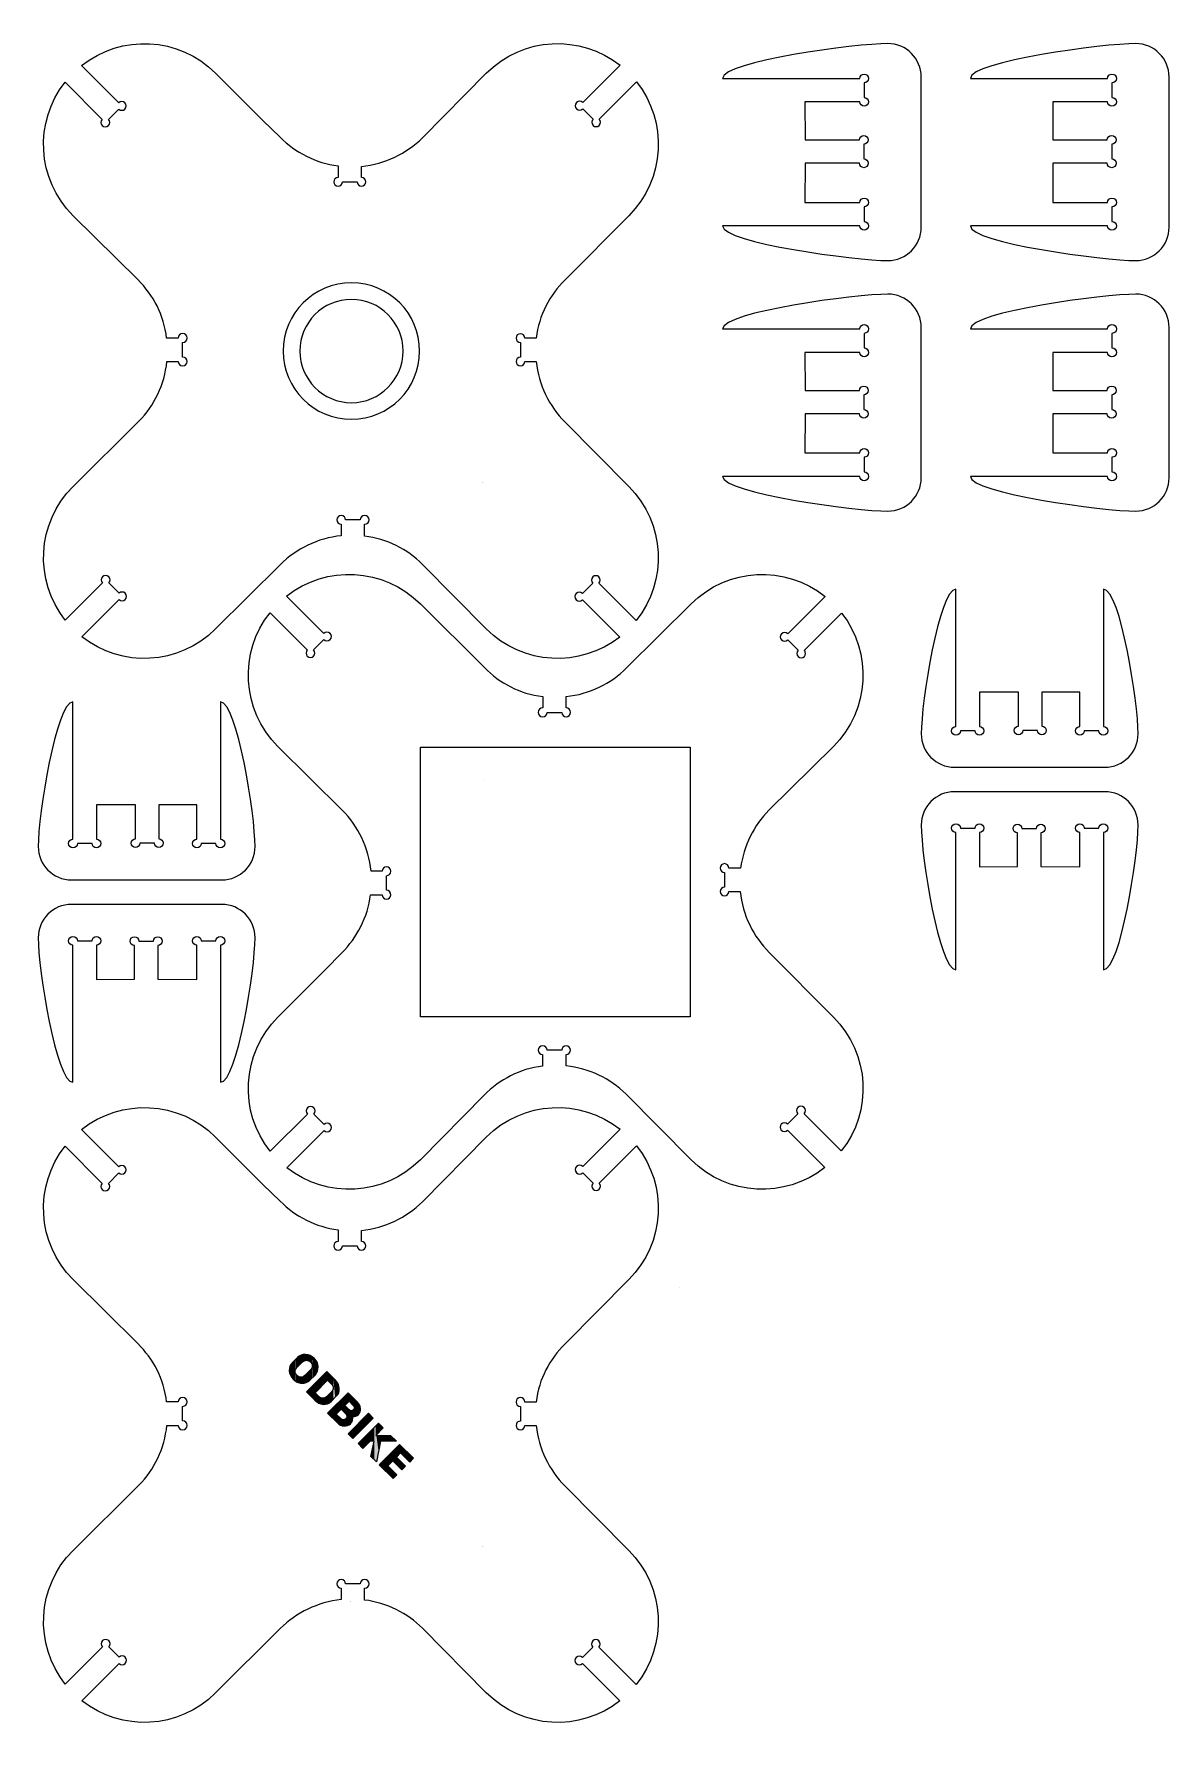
# Model space of a CAD drawing. Extents: x 4 to 198, y -293 to -4.
import ezdxf

# ---------------------------------------------------------------- set-up
doc = ezdxf.new("R2010")
doc.units = 0
doc.layers.add('LAYER_1', color=7, linetype='CONTINUOUS')

# ---------------------------------------------------------------- blocks, each defined once
blk = doc.blocks.new('*U7')
at = {"layer": 'LAYER_1', "color": 7}
for points in [[(50.02, -230.38), (49.97, -229.09), (50.02, -229.07)], [(50.05, -230.35), (50.02, -229.07), (50.05, -229.06)], [(50.1, -230.3), (50.05, -229.06), (50.1, -229.05)], [(50.19, -230.22), (50.1, -229.05), (50.19, -229.03)], [(50.24, -230.19), (50.19, -229.03), (50.24, -229.02)], [(50.25, -230.18), (50.24, -229.02), (50.25, -229.02)], [(50.35, -230.12), (50.25, -229.02), (50.35, -229.02)], [(50.36, -230.11), (50.35, -229.02), (50.36, -229.02)], [(50.42, -230.09), (50.36, -229.02), (50.42, -229.02)], [(50.5, -230.06), (50.42, -229.02), (50.5, -229.01)], [(50.55, -230.05), (50.5, -229.01), (50.55, -229.01)], [(50.59, -230.03), (50.55, -229.01), (50.59, -229.01)], [(50.64, -230.03), (50.59, -229.01), (50.64, -229.01)], [(50.77, -230.02), (50.77, -229.03), (50.9, -230.03)], [(50.9, -230.03), (50.9, -229.05), (50.95, -230.04)], [(50.95, -230.04), (50.95, -229.05), (51.04, -230.07)], [(51.04, -230.07), (51.04, -229.07), (51.06, -230.07)], [(51.06, -230.07), (51.06, -229.07), (51.13, -230.09)], [(47.86, -231.92), (47.84, -231.8), (47.86, -231.4)], [(47.9, -232.17), (47.86, -231.4), (47.9, -231.21)], [(47.86, -231.92), (47.86, -231.4), (47.9, -232.17)], [(47.95, -232.35), (47.9, -231.2), (47.95, -231.04)], [(47.9, -232.2), (47.9, -231.21), (47.9, -231.2)], [(47.9, -232.2), (47.9, -231.2), (47.95, -232.35)], [(47.9, -232.17), (47.9, -231.21), (47.9, -232.2)], [(48.03, -232.56), (47.95, -231.04), (48.03, -230.87)], [(47.95, -232.35), (47.95, -231.04), (48.03, -232.56)], [(48.12, -232.73), (48.03, -230.86), (48.12, -230.7)], [(48.03, -232.58), (48.03, -230.87), (48.03, -230.86)], [(48.03, -232.58), (48.03, -230.86), (48.12, -232.73)], [(48.03, -232.56), (48.03, -230.87), (48.03, -232.58)], [(48.23, -232.92), (48.12, -230.7), (48.23, -230.55)], [(48.12, -232.73), (48.12, -230.7), (48.23, -232.92)], [(48.23, -232.92), (48.23, -230.55), (48.24, -232.93)], [(48.24, -232.93), (48.23, -230.55), (48.24, -230.55)], [(48.37, -233.08), (48.24, -230.55), (48.37, -230.41)], [(48.24, -232.93), (48.24, -230.55), (48.37, -233.08)], [(48.51, -233.25), (48.37, -230.41), (48.51, -230.26)], [(48.37, -233.08), (48.37, -230.41), (48.51, -233.25)], [(48.84, -233.53), (48.51, -230.26), (48.84, -229.93)], [(48.51, -233.25), (48.51, -230.26), (48.84, -233.53)], [(48.85, -233.54), (48.84, -229.93), (48.85, -229.92)], [(48.84, -233.53), (48.84, -229.93), (48.85, -233.54)], [(48.87, -231.74), (48.85, -229.92), (48.87, -229.9)], [(48.85, -233.54), (48.85, -231.93), (48.87, -233.55)], [(48.92, -231.57), (48.87, -229.9), (48.92, -229.85)], [(48.87, -231.74), (48.87, -229.9), (48.87, -229.9)], [(48.93, -231.57), (48.92, -229.85), (48.93, -229.84)], [(49.01, -231.41), (48.93, -229.84), (49.01, -229.76)], [(49.02, -231.4), (49.01, -229.76), (49.02, -229.75)], [(49.13, -231.27), (49.02, -229.75), (49.13, -229.64)], [(49.15, -231.25), (49.13, -229.64), (49.15, -229.62)], [(49.19, -231.21), (49.15, -229.62), (49.19, -229.58)], [(49.24, -231.16), (49.19, -229.58), (49.24, -229.53)], [(49.3, -231.1), (49.24, -229.53), (49.3, -229.48)], [(49.38, -231.02), (49.3, -229.48), (49.38, -229.41)], [(49.39, -231.02), (49.38, -229.41), (49.39, -229.4)], [(49.46, -230.94), (49.39, -229.4), (49.46, -229.34)], [(49.54, -230.86), (49.46, -229.34), (49.54, -229.29)], [(49.57, -230.83), (49.54, -229.29), (49.57, -229.27)], [(49.64, -230.76), (49.57, -229.27), (49.64, -229.23)], [(49.7, -230.7), (49.64, -229.23), (49.7, -229.19)], [(49.83, -230.57), (49.7, -229.19), (49.83, -229.14)], [(49.87, -230.53), (49.83, -229.14), (49.87, -229.12)], [(49.97, -230.44), (49.87, -229.12), (49.97, -229.09)], [(51.13, -230.09), (51.13, -229.1), (51.3, -230.18)], [(51.3, -233.45), (51.13, -232), (51.3, -231.83)], [(51.3, -230.18), (51.3, -229.15), (51.36, -230.24)], [(51.36, -233.4), (51.3, -231.83), (51.36, -231.77)], [(51.36, -230.24), (51.36, -229.18), (51.42, -230.29)], [(51.42, -233.34), (51.36, -231.77), (51.42, -231.71)], [(51.42, -230.29), (51.42, -229.2), (51.45, -230.31)], [(51.45, -233.31), (51.42, -231.71), (51.45, -231.68)], [(51.45, -230.31), (51.45, -229.22), (51.47, -230.33)], [(51.47, -233.29), (51.45, -231.68), (51.47, -231.66)], [(51.47, -230.33), (51.47, -229.23), (51.58, -230.47)], [(51.58, -233.18), (51.47, -231.66), (51.58, -231.52)], [(51.58, -230.47), (51.58, -229.29), (51.59, -230.48)], [(51.59, -233.17), (51.58, -231.52), (51.59, -231.51)], [(51.59, -230.48), (51.59, -229.3), (51.68, -230.64)], [(51.68, -233.09), (51.59, -231.51), (51.68, -231.36)], [(51.68, -230.64), (51.68, -229.34), (51.68, -230.65)], [(51.68, -230.65), (51.68, -229.35), (51.73, -230.82)], [(51.73, -233.03), (51.68, -231.35), (51.73, -231.18)], [(51.68, -233.08), (51.68, -231.36), (51.68, -231.35)], [(51.73, -230.82), (51.73, -229.38), (51.73, -230.83)], [(51.73, -230.83), (51.73, -229.38), (51.75, -231)], [(51.75, -233.01), (51.73, -231.18), (51.75, -231)], [(51.73, -233.03), (51.73, -231.18), (51.73, -231.18)], [(48.87, -233.55), (48.87, -232.11), (48.87, -233.55)], [(48.87, -233.55), (48.87, -232.12), (48.92, -233.58)], [(48.92, -233.58), (48.92, -232.29), (48.93, -233.58)], [(48.93, -233.58), (48.93, -232.3), (49.01, -233.63)], [(49.01, -233.63), (49.01, -232.45), (49.02, -233.64)], [(49.02, -233.64), (49.02, -232.46), (49.13, -233.7)], [(49.13, -233.7), (49.13, -232.6), (49.15, -233.71)], [(49.15, -233.71), (49.15, -232.62), (49.19, -233.74)], [(49.19, -233.74), (49.19, -232.65), (49.24, -233.76)], [(49.24, -233.76), (49.24, -232.69), (49.3, -233.78)], [(49.3, -233.78), (49.3, -232.74), (49.38, -233.81)], [(49.38, -233.81), (49.38, -232.79), (49.39, -233.82)], [(49.39, -233.82), (49.39, -232.79), (49.46, -233.84)], [(49.46, -233.84), (49.46, -232.83), (49.54, -233.86)], [(49.54, -233.86), (49.54, -232.86), (49.57, -233.87)], [(49.57, -233.87), (49.57, -232.87), (49.64, -233.88)], [(49.64, -233.88), (49.64, -232.89), (49.7, -233.89)], [(49.7, -233.89), (49.7, -232.89), (49.83, -233.91)], [(49.87, -233.91), (49.83, -232.91), (49.87, -232.9)], [(49.83, -233.91), (49.83, -232.91), (49.87, -233.91)], [(49.97, -233.92), (49.87, -232.9), (49.97, -232.89)], [(49.87, -233.91), (49.87, -232.9), (49.97, -233.92)], [(50.02, -233.92), (49.97, -232.89), (50.02, -232.89)], [(50.05, -233.92), (50.02, -232.89), (50.05, -232.88)], [(50.1, -233.92), (50.05, -232.88), (50.1, -232.86)], [(50.19, -233.91), (50.1, -232.86), (50.19, -232.84)], [(50.24, -233.91), (50.19, -232.84), (50.24, -232.81)], [(50.25, -233.91), (50.24, -232.81), (50.25, -232.81)], [(50.35, -233.91), (50.25, -232.81), (50.35, -232.75)], [(50.36, -233.91), (50.35, -232.75), (50.36, -232.74)], [(50.42, -233.9), (50.36, -232.74), (50.42, -232.7)], [(50.5, -233.88), (50.42, -232.7), (50.5, -232.63)], [(50.55, -233.87), (50.5, -232.63), (50.55, -232.58)], [(50.59, -233.86), (50.55, -232.58), (50.59, -232.54)], [(50.64, -233.84), (50.59, -232.54), (50.64, -232.49)], [(50.73, -233.81), (50.64, -232.49), (50.73, -232.4)], [(50.77, -233.8), (50.73, -232.4), (50.77, -232.36)], [(50.9, -233.74), (50.77, -232.36), (50.9, -232.23)], [(50.95, -233.71), (50.9, -232.23), (50.95, -232.18)], [(51.04, -233.66), (50.95, -232.18), (51.04, -232.09)], [(51.06, -233.65), (51.04, -232.09), (51.06, -232.07)], [(51.13, -233.59), (51.06, -232.07), (51.13, -232)]]:
    blk.add_solid(points, dxfattribs=at)
at = {"layer": 'LAYER_1', "color": 7, "extrusion": (0, 0, -1)}
for points in [[(-50.02, -230.38), (-50.02, -229.07), (-50.05, -230.35)], [(-50.05, -230.35), (-50.05, -229.06), (-50.1, -230.3)], [(-50.1, -230.3), (-50.1, -229.05), (-50.19, -230.22)], [(-50.19, -230.22), (-50.19, -229.03), (-50.24, -230.19)], [(-50.24, -230.19), (-50.24, -229.02), (-50.25, -230.18)], [(-50.25, -230.18), (-50.25, -229.02), (-50.35, -230.12)], [(-50.35, -230.12), (-50.35, -229.02), (-50.36, -230.11)], [(-50.36, -230.11), (-50.36, -229.02), (-50.42, -230.09)], [(-50.42, -230.09), (-50.42, -229.02), (-50.5, -230.06)], [(-50.5, -230.06), (-50.5, -229.01), (-50.55, -230.05)], [(-50.55, -230.05), (-50.55, -229.01), (-50.59, -230.03)], [(-50.59, -230.03), (-50.59, -229.01), (-50.64, -230.03)], [(-50.64, -230.03), (-50.64, -229.01), (-50.73, -230.02)], [(-50.73, -230.02), (-50.64, -229.01), (-50.73, -229.02)], [(-50.73, -230.02), (-50.73, -229.02), (-50.77, -230.02)], [(-50.77, -230.02), (-50.73, -229.02), (-50.77, -229.03)], [(-50.9, -230.03), (-50.77, -229.03), (-50.9, -229.05)], [(-50.95, -230.04), (-50.9, -229.05), (-50.95, -229.05)], [(-51.04, -230.07), (-50.95, -229.05), (-51.04, -229.07)], [(-51.06, -230.07), (-51.04, -229.07), (-51.06, -229.07)], [(-51.13, -230.09), (-51.06, -229.07), (-51.13, -229.1)], [(-48.85, -231.93), (-48.85, -229.92), (-48.87, -231.74)], [(-48.87, -233.55), (-48.85, -231.93), (-48.87, -232.11)], [(-48.87, -231.74), (-48.87, -229.9), (-48.87, -231.74)], [(-48.87, -231.74), (-48.87, -229.9), (-48.92, -231.57)], [(-48.92, -231.57), (-48.92, -229.85), (-48.93, -231.57)], [(-48.93, -231.57), (-48.93, -229.84), (-49.01, -231.41)], [(-49.01, -231.41), (-49.01, -229.76), (-49.02, -231.4)], [(-49.02, -231.4), (-49.02, -229.75), (-49.13, -231.27)], [(-49.13, -231.27), (-49.13, -229.64), (-49.15, -231.25)], [(-49.15, -231.25), (-49.15, -229.62), (-49.19, -231.21)], [(-49.19, -231.21), (-49.19, -229.58), (-49.24, -231.16)], [(-49.24, -231.16), (-49.24, -229.53), (-49.3, -231.1)], [(-49.3, -231.1), (-49.3, -229.48), (-49.38, -231.02)], [(-49.38, -231.02), (-49.38, -229.41), (-49.39, -231.02)], [(-49.39, -231.02), (-49.39, -229.4), (-49.46, -230.94)], [(-49.46, -230.94), (-49.46, -229.34), (-49.54, -230.86)], [(-49.54, -230.86), (-49.54, -229.29), (-49.57, -230.83)], [(-49.57, -230.83), (-49.57, -229.27), (-49.64, -230.76)], [(-49.64, -230.76), (-49.64, -229.23), (-49.7, -230.7)], [(-49.7, -230.7), (-49.7, -229.19), (-49.83, -230.57)], [(-49.83, -230.57), (-49.83, -229.14), (-49.87, -230.53)], [(-49.87, -230.53), (-49.87, -229.12), (-49.97, -230.44)], [(-49.97, -230.44), (-49.97, -229.09), (-50.02, -230.38)], [(-51.3, -230.18), (-51.13, -229.1), (-51.3, -229.15)], [(-51.36, -230.24), (-51.3, -229.15), (-51.36, -229.18)], [(-51.3, -233.45), (-51.3, -231.83), (-51.36, -233.4)], [(-51.42, -230.29), (-51.36, -229.18), (-51.42, -229.2)], [(-51.36, -233.4), (-51.36, -231.77), (-51.42, -233.34)], [(-51.45, -230.31), (-51.42, -229.2), (-51.45, -229.22)], [(-51.42, -233.34), (-51.42, -231.71), (-51.45, -233.31)], [(-51.47, -230.33), (-51.45, -229.22), (-51.47, -229.23)], [(-51.45, -233.31), (-51.45, -231.68), (-51.47, -233.29)], [(-51.58, -230.47), (-51.47, -229.23), (-51.58, -229.29)], [(-51.47, -233.29), (-51.47, -231.66), (-51.58, -233.18)], [(-51.59, -230.48), (-51.58, -229.29), (-51.59, -229.3)], [(-51.58, -233.18), (-51.58, -231.52), (-51.59, -233.17)], [(-51.68, -230.64), (-51.59, -229.3), (-51.68, -229.34)], [(-51.59, -233.17), (-51.59, -231.51), (-51.68, -233.09)], [(-51.68, -230.65), (-51.68, -229.34), (-51.68, -229.35)], [(-51.73, -230.82), (-51.68, -229.35), (-51.73, -229.38)], [(-51.68, -233.08), (-51.68, -231.35), (-51.73, -233.03)], [(-51.68, -233.09), (-51.68, -231.36), (-51.68, -233.08)], [(-51.73, -230.83), (-51.73, -229.38), (-51.73, -229.38)], [(-51.75, -231), (-51.73, -229.38), (-51.75, -229.39)], [(-51.73, -233.03), (-51.73, -231.18), (-51.73, -233.03)], [(-51.73, -233.03), (-51.73, -231.18), (-51.75, -233.01)], [(-51.75, -233.01), (-51.75, -229.39), (-51.77, -232.99)], [(-51.77, -232.99), (-51.75, -229.39), (-51.77, -229.4)], [(-51.77, -232.99), (-51.77, -229.4), (-52.09, -232.67)], [(-52.09, -232.67), (-51.77, -229.4), (-52.09, -229.67)], [(-52.09, -232.67), (-52.09, -229.67), (-52.24, -232.53)], [(-52.24, -232.53), (-52.09, -229.67), (-52.24, -229.84)], [(-52.24, -232.53), (-52.24, -229.84), (-52.37, -232.38)], [(-52.37, -232.38), (-52.24, -229.84), (-52.37, -230)], [(-52.37, -232.38), (-52.37, -230), (-52.37, -232.37)], [(-52.37, -232.37), (-52.37, -230), (-52.37, -230)], [(-52.37, -232.37), (-52.37, -230), (-52.48, -232.23)], [(-52.48, -232.23), (-52.37, -230), (-52.48, -230.19)], [(-52.48, -232.23), (-52.48, -230.19), (-52.58, -232.06)], [(-52.58, -232.06), (-52.48, -230.19), (-52.58, -230.35)], [(-52.58, -232.06), (-52.58, -230.35), (-52.58, -232.06)], [(-52.58, -232.06), (-52.58, -230.35), (-52.58, -230.35)], [(-52.58, -232.06), (-52.58, -230.35), (-52.65, -231.89)], [(-52.65, -231.89), (-52.58, -230.35), (-52.65, -230.57)], [(-52.65, -231.89), (-52.65, -230.57), (-52.71, -231.72)], [(-52.71, -231.72), (-52.65, -230.57), (-52.71, -230.73)], [(-52.71, -231.72), (-52.71, -230.73), (-52.71, -231.72)], [(-52.71, -231.72), (-52.71, -230.73), (-52.71, -230.73)], [(-52.71, -231.72), (-52.71, -230.73), (-52.74, -231.53)], [(-52.74, -231.53), (-52.71, -230.73), (-52.74, -231.01)], [(-52.74, -231.53), (-52.74, -231.01), (-52.76, -231.13)], [(-48.87, -233.55), (-48.87, -232.11), (-48.87, -232.12)], [(-48.92, -233.58), (-48.87, -232.12), (-48.92, -232.29)], [(-48.93, -233.58), (-48.92, -232.29), (-48.93, -232.3)], [(-49.01, -233.63), (-48.93, -232.3), (-49.01, -232.45)], [(-49.02, -233.64), (-49.01, -232.45), (-49.02, -232.46)], [(-49.13, -233.7), (-49.02, -232.46), (-49.13, -232.6)], [(-49.15, -233.71), (-49.13, -232.6), (-49.15, -232.62)], [(-49.19, -233.74), (-49.15, -232.62), (-49.19, -232.65)], [(-49.24, -233.76), (-49.19, -232.65), (-49.24, -232.69)], [(-49.3, -233.78), (-49.24, -232.69), (-49.3, -232.74)], [(-49.38, -233.81), (-49.3, -232.74), (-49.38, -232.79)], [(-49.39, -233.82), (-49.38, -232.79), (-49.39, -232.79)], [(-49.46, -233.84), (-49.39, -232.79), (-49.46, -232.83)], [(-49.54, -233.86), (-49.46, -232.83), (-49.54, -232.86)], [(-49.57, -233.87), (-49.54, -232.86), (-49.57, -232.87)], [(-49.64, -233.88), (-49.57, -232.87), (-49.64, -232.89)], [(-49.7, -233.89), (-49.64, -232.89), (-49.7, -232.89)], [(-49.83, -233.91), (-49.7, -232.89), (-49.83, -232.91)], [(-49.97, -233.92), (-49.97, -232.89), (-50.02, -233.92)], [(-50.02, -233.92), (-50.02, -232.89), (-50.05, -233.92)], [(-50.05, -233.92), (-50.05, -232.88), (-50.1, -233.92)], [(-50.1, -233.92), (-50.1, -232.86), (-50.19, -233.91)], [(-50.19, -233.91), (-50.19, -232.84), (-50.24, -233.91)], [(-50.24, -233.91), (-50.24, -232.81), (-50.25, -233.91)], [(-50.25, -233.91), (-50.25, -232.81), (-50.35, -233.91)], [(-50.35, -233.91), (-50.35, -232.75), (-50.36, -233.91)], [(-50.36, -233.91), (-50.36, -232.74), (-50.42, -233.9)], [(-50.42, -233.9), (-50.42, -232.7), (-50.5, -233.88)], [(-50.5, -233.88), (-50.5, -232.63), (-50.55, -233.87)], [(-50.55, -233.87), (-50.55, -232.58), (-50.59, -233.86)], [(-50.59, -233.86), (-50.59, -232.54), (-50.64, -233.84)], [(-50.64, -233.84), (-50.64, -232.49), (-50.73, -233.81)], [(-50.73, -233.81), (-50.73, -232.4), (-50.77, -233.8)], [(-50.77, -233.8), (-50.77, -232.36), (-50.9, -233.74)], [(-50.9, -233.74), (-50.9, -232.23), (-50.95, -233.71)], [(-50.95, -233.71), (-50.95, -232.18), (-51.04, -233.66)], [(-51.04, -233.66), (-51.04, -232.09), (-51.06, -233.65)], [(-51.06, -233.65), (-51.06, -232.07), (-51.13, -233.59)], [(-51.13, -233.59), (-51.13, -232), (-51.3, -233.45)]]:
    blk.add_solid(points, dxfattribs=at)
blk = doc.blocks.new('*U8')
at = {"layer": 'LAYER_1', "color": 7}
for points in [[(54.24, -233.54), (54.18, -231.99), (54.24, -231.92)], [(52.21, -236.85), (50.76, -235.4), (52.21, -233.96)], [(52.24, -236.87), (52.21, -233.96), (52.24, -233.93)], [(52.21, -236.85), (52.21, -233.96), (52.24, -236.87)], [(52.53, -235.25), (52.24, -233.93), (52.53, -233.63)], [(52.87, -234.91), (52.53, -233.63), (52.87, -233.29)], [(52.88, -234.91), (52.87, -233.29), (52.88, -233.28)], [(53.03, -234.75), (52.88, -233.28), (53.03, -233.13)], [(53.2, -234.59), (53.03, -233.13), (53.2, -232.96)], [(53.25, -234.54), (53.2, -232.96), (53.25, -232.92)], [(53.37, -234.41), (53.25, -232.92), (53.37, -232.79)], [(53.55, -234.24), (53.37, -232.79), (53.55, -232.62)], [(53.64, -234.15), (53.55, -232.62), (53.64, -232.53)], [(53.71, -234.07), (53.64, -232.53), (53.71, -232.45)], [(53.88, -233.9), (53.71, -232.45), (53.88, -232.28)], [(54.03, -233.76), (53.88, -232.28), (54.03, -232.14)], [(54.04, -233.75), (54.03, -232.14), (54.04, -232.13)], [(54.18, -233.61), (54.04, -232.13), (54.18, -231.99)], [(54.39, -233.4), (54.39, -232.07), (54.72, -233.72)], [(54.72, -233.72), (54.72, -232.39), (55.01, -234.02)], [(55.01, -234.02), (55.01, -232.69), (55.02, -234.03)], [(55.02, -234.03), (55.02, -232.7), (55.1, -234.12)], [(55.1, -234.12), (55.1, -232.78), (55.16, -234.19)], [(55.16, -234.19), (55.16, -232.84), (55.21, -234.28)], [(55.21, -234.28), (55.21, -232.89), (55.26, -234.36)], [(55.26, -234.36), (55.26, -232.93), (55.29, -234.45)], [(55.29, -234.45), (55.29, -232.97), (55.32, -234.53)], [(55.32, -234.53), (55.32, -233), (55.34, -234.64)], [(55.34, -234.64), (55.34, -233.01), (55.35, -234.7)], [(55.35, -236.71), (55.34, -234.87), (55.35, -234.7)], [(52.24, -236.87), (52.24, -235.55), (52.53, -237.13)], [(52.53, -237.13), (52.53, -235.84), (52.87, -237.33)], [(52.87, -237.33), (52.87, -236.18), (52.88, -237.34)], [(52.88, -237.34), (52.88, -236.19), (53.03, -237.39)], [(53.03, -237.39), (53.03, -236.32), (53.2, -237.46)], [(53.2, -237.46), (53.2, -236.42), (53.25, -237.47)], [(53.25, -237.47), (53.25, -236.43), (53.37, -237.5)], [(53.37, -237.5), (53.37, -236.48), (53.55, -237.53)], [(53.64, -237.54), (53.55, -236.51), (53.64, -236.5)], [(53.55, -237.53), (53.55, -236.51), (53.64, -237.54)], [(53.71, -237.54), (53.64, -236.5), (53.71, -236.5)], [(53.88, -237.54), (53.71, -236.5), (53.88, -236.45)], [(54.03, -237.53), (53.88, -236.45), (54.03, -236.37)], [(54.04, -237.53), (54.03, -236.37), (54.04, -236.37)], [(54.18, -237.5), (54.04, -236.37), (54.18, -236.26)], [(54.24, -237.48), (54.18, -236.26), (54.24, -236.19)], [(54.39, -237.45), (54.24, -236.19), (54.39, -236.04)], [(54.72, -237.28), (54.39, -236.04), (54.72, -235.72)], [(54.39, -237.45), (54.39, -236.04), (54.39, -236.04)], [(55.01, -237.04), (54.72, -235.72), (55.01, -235.42)], [(55.02, -237.03), (55.01, -235.42), (55.02, -235.41)], [(55.1, -236.96), (55.02, -235.41), (55.1, -235.34)], [(55.16, -236.89), (55.1, -235.34), (55.16, -235.26)], [(55.21, -236.84), (55.16, -235.26), (55.21, -235.2)], [(55.26, -236.8), (55.21, -235.2), (55.26, -235.11)], [(55.29, -236.76), (55.26, -235.11), (55.29, -235.04)], [(55.32, -236.73), (55.29, -235.04), (55.32, -234.94)], [(55.34, -236.72), (55.32, -234.94), (55.34, -234.87)]]:
    blk.add_solid(points, dxfattribs=at)
at = {"layer": 'LAYER_1', "color": 7, "extrusion": (0, 0, -1)}
for points in [[(-54.24, -233.54), (-54.24, -231.92), (-54.39, -233.4)], [(-54.39, -233.4), (-54.24, -231.92), (-54.39, -232.07)], [(-52.24, -235.55), (-52.24, -233.93), (-52.53, -235.25)], [(-52.53, -235.25), (-52.53, -233.63), (-52.87, -234.91)], [(-52.87, -234.91), (-52.87, -233.29), (-52.88, -234.91)], [(-52.88, -234.91), (-52.88, -233.28), (-53.03, -234.75)], [(-53.03, -234.75), (-53.03, -233.13), (-53.2, -234.59)], [(-53.2, -234.59), (-53.2, -232.96), (-53.25, -234.54)], [(-53.25, -234.54), (-53.25, -232.92), (-53.37, -234.41)], [(-53.37, -234.41), (-53.37, -232.79), (-53.55, -234.24)], [(-53.55, -234.24), (-53.55, -232.62), (-53.64, -234.15)], [(-53.64, -234.15), (-53.64, -232.53), (-53.71, -234.07)], [(-53.71, -234.07), (-53.71, -232.45), (-53.88, -233.9)], [(-53.88, -233.9), (-53.88, -232.28), (-54.03, -233.76)], [(-54.03, -233.76), (-54.03, -232.14), (-54.04, -233.75)], [(-54.04, -233.75), (-54.04, -232.13), (-54.18, -233.61)], [(-54.18, -233.61), (-54.18, -231.99), (-54.24, -233.54)], [(-54.39, -233.4), (-54.39, -232.07), (-54.39, -233.4)], [(-54.39, -233.4), (-54.39, -232.07), (-54.39, -232.07)], [(-54.72, -233.72), (-54.39, -232.07), (-54.72, -232.39)], [(-55.01, -234.02), (-54.72, -232.39), (-55.01, -232.69)], [(-55.02, -234.03), (-55.01, -232.69), (-55.02, -232.7)], [(-55.1, -234.12), (-55.02, -232.7), (-55.1, -232.78)], [(-55.16, -234.19), (-55.1, -232.78), (-55.16, -232.84)], [(-55.21, -234.28), (-55.16, -232.84), (-55.21, -232.89)], [(-55.26, -234.36), (-55.21, -232.89), (-55.26, -232.93)], [(-55.29, -234.45), (-55.26, -232.93), (-55.29, -232.97)], [(-55.32, -234.53), (-55.29, -232.97), (-55.32, -233)], [(-55.34, -234.64), (-55.32, -233), (-55.34, -233.01)], [(-55.35, -234.7), (-55.34, -233.01), (-55.35, -233.02)], [(-55.35, -236.71), (-55.35, -233.02), (-55.69, -236.36)], [(-55.69, -236.36), (-55.35, -233.02), (-55.69, -233.37)], [(-55.69, -236.36), (-55.69, -233.37), (-55.88, -236.17)], [(-55.88, -236.17), (-55.69, -233.37), (-55.88, -233.59)], [(-55.88, -236.17), (-55.88, -233.59), (-55.97, -236.06)], [(-55.97, -236.06), (-55.88, -233.59), (-55.97, -233.69)], [(-55.97, -236.06), (-55.97, -233.69), (-56.12, -235.88)], [(-56.12, -235.88), (-55.97, -233.69), (-56.12, -233.95)], [(-56.12, -235.88), (-56.12, -233.95), (-56.18, -235.76)], [(-56.18, -235.76), (-56.12, -233.95), (-56.18, -234.04)], [(-56.18, -235.76), (-56.18, -234.04), (-56.28, -235.55)], [(-56.28, -235.55), (-56.18, -234.04), (-56.28, -234.33)], [(-56.28, -235.55), (-56.28, -234.33), (-56.31, -235.43)], [(-56.31, -235.43), (-56.28, -234.33), (-56.31, -234.41)], [(-56.31, -235.43), (-56.31, -234.41), (-56.37, -235.19)], [(-56.37, -235.19), (-56.31, -234.41), (-56.37, -234.75)], [(-56.37, -235.19), (-56.37, -234.75), (-56.38, -234.8)], [(-52.53, -237.13), (-52.24, -235.55), (-52.53, -235.84)], [(-52.87, -237.33), (-52.53, -235.84), (-52.87, -236.18)], [(-52.88, -237.34), (-52.87, -236.18), (-52.88, -236.19)], [(-53.03, -237.39), (-52.88, -236.19), (-53.03, -236.32)], [(-53.2, -237.46), (-53.03, -236.32), (-53.2, -236.42)], [(-53.25, -237.47), (-53.2, -236.42), (-53.25, -236.43)], [(-53.37, -237.5), (-53.25, -236.43), (-53.37, -236.48)], [(-53.55, -237.53), (-53.37, -236.48), (-53.55, -236.51)], [(-53.64, -237.54), (-53.64, -236.5), (-53.71, -237.54)], [(-53.71, -237.54), (-53.71, -236.5), (-53.88, -237.54)], [(-53.88, -237.54), (-53.88, -236.45), (-54.03, -237.53)], [(-54.03, -237.53), (-54.03, -236.37), (-54.04, -237.53)], [(-54.04, -237.53), (-54.04, -236.37), (-54.18, -237.5)], [(-54.18, -237.5), (-54.18, -236.26), (-54.24, -237.48)], [(-54.24, -237.48), (-54.24, -236.19), (-54.39, -237.45)], [(-54.39, -237.45), (-54.39, -236.04), (-54.39, -237.45)], [(-54.39, -237.45), (-54.39, -236.04), (-54.72, -237.28)], [(-54.72, -237.28), (-54.72, -235.72), (-55.01, -237.04)], [(-55.01, -237.04), (-55.01, -235.42), (-55.02, -237.03)], [(-55.02, -237.03), (-55.02, -235.41), (-55.1, -236.96)], [(-55.1, -236.96), (-55.1, -235.34), (-55.16, -236.89)], [(-55.16, -236.89), (-55.16, -235.26), (-55.21, -236.84)], [(-55.21, -236.84), (-55.21, -235.2), (-55.26, -236.8)], [(-55.26, -236.8), (-55.26, -235.11), (-55.29, -236.76)], [(-55.29, -236.76), (-55.29, -235.04), (-55.32, -236.73)], [(-55.32, -236.73), (-55.32, -234.94), (-55.34, -236.72)], [(-55.34, -236.72), (-55.34, -234.87), (-55.35, -236.71)]]:
    blk.add_solid(points, dxfattribs=at)
blk = doc.blocks.new('*U9')
at = {"layer": 'LAYER_1', "color": 7}
for points in [[(55.86, -240.5), (54.4, -239.04), (55.86, -237.58)], [(56.08, -238.99), (55.86, -237.58), (56.08, -237.37)], [(56.33, -238.74), (56.08, -237.37), (56.33, -237.12)], [(56.61, -238.47), (56.33, -237.12), (56.61, -236.84)], [(56.69, -238.38), (56.61, -236.84), (56.69, -236.76)], [(56.7, -238.37), (56.69, -236.76), (56.7, -236.75)], [(56.77, -238.45), (56.7, -236.75), (56.77, -236.68)], [(56.7, -238.37), (56.7, -236.75), (56.77, -238.45)], [(56.87, -238.55), (56.77, -236.68), (56.87, -236.58)], [(56.77, -238.45), (56.77, -236.68), (56.87, -238.55)], [(56.9, -238.58), (56.87, -236.58), (56.9, -236.55)], [(56.87, -238.55), (56.87, -236.58), (56.9, -238.58)], [(56.97, -238.65), (56.9, -236.55), (56.97, -236.48)], [(56.9, -238.58), (56.9, -236.55), (56.97, -238.65)], [(57.08, -238.76), (56.97, -236.48), (57.08, -236.37)], [(56.97, -238.65), (56.97, -236.48), (57.08, -238.76)], [(57.18, -238.86), (57.08, -236.37), (57.18, -236.26)], [(57.08, -238.76), (57.08, -236.37), (57.18, -238.86)], [(57.22, -238.9), (57.18, -236.26), (57.22, -236.23)], [(57.18, -238.86), (57.18, -236.26), (57.22, -238.9)], [(57.29, -238.97), (57.22, -236.23), (57.29, -236.16)], [(57.22, -238.9), (57.22, -236.23), (57.29, -238.97)], [(57.34, -239.02), (57.29, -236.16), (57.34, -236.11)], [(57.29, -238.97), (57.29, -236.16), (57.34, -239.02)], [(57.39, -237.68), (57.34, -236.11), (57.39, -236.06)], [(57.34, -239.02), (57.34, -237.73), (57.39, -239.07)], [(57.48, -237.59), (57.39, -236.06), (57.48, -235.97)], [(57.39, -239.07), (57.39, -237.77), (57.48, -239.15)], [(57.51, -237.56), (57.48, -235.97), (57.51, -235.94)], [(57.53, -237.54), (57.51, -235.94), (57.53, -235.92)], [(57.56, -237.51), (57.53, -235.92), (57.56, -235.89)], [(57.58, -237.49), (57.56, -235.89), (57.58, -235.86)], [(57.62, -237.45), (57.58, -235.86), (57.62, -235.83)], [(57.64, -237.43), (57.62, -235.83), (57.64, -235.81)], [(57.65, -237.42), (57.64, -235.81), (57.65, -235.79)], [(57.67, -237.4), (57.65, -235.79), (57.67, -235.78)], [(57.81, -237.26), (57.67, -235.78), (57.81, -235.64)], [(57.67, -237.4), (57.67, -235.78), (57.67, -235.78)], [(57.89, -237.18), (57.81, -235.64), (57.89, -235.56)], [(58.05, -237.02), (58.05, -235.72), (58.07, -237.04)], [(58.07, -237.04), (58.07, -235.75), (58.07, -237.05)], [(58.07, -237.05), (58.07, -235.75), (58.16, -237.14)], [(58.16, -237.14), (58.16, -235.84), (58.26, -237.23)], [(58.26, -237.23), (58.26, -235.93), (58.3, -237.27)], [(58.3, -237.27), (58.3, -235.98), (58.35, -237.33)], [(58.35, -237.33), (58.35, -236.03), (58.41, -237.38)], [(58.41, -237.38), (58.41, -236.09), (58.44, -237.42)], [(58.44, -237.42), (58.44, -236.12), (58.5, -237.48)], [(58.5, -237.48), (58.5, -236.18), (58.54, -237.51)], [(58.54, -237.51), (58.54, -236.21), (58.63, -237.61)], [(58.63, -237.61), (58.63, -236.31), (58.63, -237.61)], [(58.63, -237.61), (58.63, -236.31), (58.66, -237.63)], [(58.66, -237.63), (58.66, -236.33), (58.67, -237.65)], [(58.67, -237.65), (58.67, -236.35), (58.72, -237.7)], [(58.72, -237.7), (58.72, -236.4), (58.78, -237.76)], [(58.78, -237.76), (58.78, -236.46), (58.81, -237.79)], [(58.81, -237.79), (58.81, -236.49), (58.86, -237.85)], [(58.86, -237.85), (58.86, -236.54), (58.88, -237.88)], [(58.88, -237.88), (58.88, -236.55), (58.91, -237.94)], [(58.91, -237.94), (58.91, -236.59), (58.92, -237.97)], [(58.92, -237.97), (58.92, -236.6), (58.93, -237.99)], [(58.93, -237.99), (58.93, -236.61), (58.95, -238.03)], [(58.95, -238.03), (58.95, -236.62), (58.95, -238.07)], [(58.95, -238.07), (58.95, -236.63), (58.96, -238.12)], [(55.86, -240.5), (55.86, -239.21), (56.08, -240.72)], [(56.08, -240.72), (56.08, -239.42), (56.33, -240.93)], [(56.33, -240.93), (56.33, -239.67), (56.61, -241.09)], [(56.61, -241.09), (56.61, -239.95), (56.69, -241.12)], [(56.69, -241.12), (56.69, -240.03), (56.7, -241.12)], [(56.7, -241.12), (56.7, -240.04), (56.77, -241.15)], [(56.77, -241.15), (56.77, -240.1), (56.87, -241.18)], [(56.87, -241.18), (56.87, -240.15), (56.9, -241.19)], [(56.9, -241.19), (56.9, -240.16), (56.97, -241.2)], [(56.97, -241.2), (56.97, -240.18), (57.08, -241.21)], [(57.18, -241.23), (57.08, -240.19), (57.18, -240.18)], [(57.08, -241.21), (57.08, -240.19), (57.18, -241.23)], [(57.22, -241.23), (57.18, -240.18), (57.22, -240.17)], [(57.18, -241.23), (57.18, -240.18), (57.22, -241.23)], [(57.29, -241.23), (57.22, -240.17), (57.29, -240.15)], [(57.34, -241.23), (57.29, -240.15), (57.34, -240.12)], [(57.39, -241.23), (57.34, -240.12), (57.39, -240.1)], [(57.48, -241.22), (57.39, -240.1), (57.48, -240.03)], [(57.48, -239.15), (57.48, -237.86), (57.51, -239.18)], [(57.51, -241.22), (57.48, -240.03), (57.51, -239.99)], [(57.51, -239.18), (57.51, -237.89), (57.53, -239.21)], [(57.53, -241.22), (57.51, -239.99), (57.53, -239.96)], [(57.53, -239.21), (57.53, -237.91), (57.56, -239.24)], [(57.56, -241.22), (57.53, -239.96), (57.56, -239.93)], [(57.56, -239.24), (57.56, -237.94), (57.58, -239.28)], [(57.58, -241.21), (57.56, -239.93), (57.58, -239.89)], [(57.58, -239.28), (57.58, -237.97), (57.62, -239.34)], [(57.62, -241.2), (57.58, -239.89), (57.62, -239.83)], [(57.62, -239.34), (57.62, -238), (57.64, -239.38)], [(57.64, -241.2), (57.62, -239.83), (57.64, -239.77)], [(57.64, -239.38), (57.64, -238.02), (57.65, -239.45)], [(57.65, -241.19), (57.64, -239.77), (57.65, -239.73)], [(57.65, -239.45), (57.65, -238.04), (57.67, -239.5)], [(57.67, -241.19), (57.65, -239.73), (57.67, -239.65)], [(57.67, -239.5), (57.67, -238.05), (57.67, -239.62)], [(57.67, -241.19), (57.67, -239.65), (57.67, -239.62)], [(58.5, -240.57), (58.44, -238.65), (58.5, -238.64)], [(58.54, -240.48), (58.5, -238.64), (58.54, -238.64)], [(58.63, -240.26), (58.54, -238.64), (58.63, -238.6)], [(58.66, -240.08), (58.63, -238.6), (58.66, -238.59)], [(58.63, -240.25), (58.63, -238.6), (58.63, -238.6)], [(58.67, -239.63), (58.66, -238.59), (58.67, -238.58)], [(58.72, -239.63), (58.67, -238.58), (58.72, -238.55)], [(58.78, -239.63), (58.72, -238.55), (58.78, -238.49)], [(58.81, -239.63), (58.78, -238.49), (58.81, -238.47)], [(58.86, -239.63), (58.81, -238.47), (58.86, -238.41)], [(58.88, -239.63), (58.86, -238.41), (58.88, -238.39)], [(58.91, -239.63), (58.88, -238.39), (58.91, -238.33)], [(58.92, -239.63), (58.91, -238.33), (58.92, -238.31)], [(58.93, -239.63), (58.92, -238.31), (58.93, -238.28)], [(58.95, -239.62), (58.93, -238.28), (58.95, -238.23)], [(58.96, -239.62), (58.95, -238.22), (58.96, -238.12)], [(58.95, -239.62), (58.95, -238.23), (58.95, -238.22)]]:
    blk.add_solid(points, dxfattribs=at)
at = {"layer": 'LAYER_1', "color": 7, "extrusion": (0, 0, -1)}
for points in [[(-55.86, -239.21), (-55.86, -237.58), (-56.08, -238.99)], [(-56.08, -238.99), (-56.08, -237.37), (-56.33, -238.74)], [(-56.33, -238.74), (-56.33, -237.12), (-56.61, -238.47)], [(-56.61, -238.47), (-56.61, -236.84), (-56.69, -238.38)], [(-56.69, -238.38), (-56.69, -236.76), (-56.7, -238.37)], [(-57.34, -237.73), (-57.34, -236.11), (-57.39, -237.68)], [(-57.39, -239.07), (-57.34, -237.73), (-57.39, -237.77)], [(-57.39, -237.68), (-57.39, -236.06), (-57.48, -237.59)], [(-57.48, -239.15), (-57.39, -237.77), (-57.48, -237.86)], [(-57.48, -237.59), (-57.48, -235.97), (-57.51, -237.56)], [(-57.51, -237.56), (-57.51, -235.94), (-57.53, -237.54)], [(-57.53, -237.54), (-57.53, -235.92), (-57.56, -237.51)], [(-57.56, -237.51), (-57.56, -235.89), (-57.58, -237.49)], [(-57.58, -237.49), (-57.58, -235.86), (-57.62, -237.45)], [(-57.62, -237.45), (-57.62, -235.83), (-57.64, -237.43)], [(-57.64, -237.43), (-57.64, -235.81), (-57.65, -237.42)], [(-57.65, -237.42), (-57.65, -235.79), (-57.67, -237.4)], [(-57.67, -237.4), (-57.67, -235.78), (-57.67, -237.4)], [(-57.67, -237.4), (-57.67, -235.78), (-57.81, -237.26)], [(-57.81, -237.26), (-57.81, -235.64), (-57.89, -237.18)], [(-57.89, -237.18), (-57.89, -235.56), (-58.05, -237.02)], [(-58.05, -237.02), (-57.89, -235.56), (-58.05, -235.72)], [(-58.07, -237.04), (-58.05, -235.72), (-58.07, -235.75)], [(-58.07, -237.05), (-58.07, -235.75), (-58.07, -235.75)], [(-58.16, -237.14), (-58.07, -235.75), (-58.16, -235.84)], [(-58.26, -237.23), (-58.16, -235.84), (-58.26, -235.93)], [(-58.3, -237.27), (-58.26, -235.93), (-58.3, -235.98)], [(-58.35, -237.33), (-58.3, -235.98), (-58.35, -236.03)], [(-58.41, -237.38), (-58.35, -236.03), (-58.41, -236.09)], [(-58.44, -237.42), (-58.41, -236.09), (-58.44, -236.12)], [(-58.5, -237.48), (-58.44, -236.12), (-58.5, -236.18)], [(-58.54, -237.51), (-58.5, -236.18), (-58.54, -236.21)], [(-58.63, -237.61), (-58.54, -236.21), (-58.63, -236.31)], [(-58.63, -237.61), (-58.63, -236.31), (-58.63, -236.31)], [(-58.66, -237.63), (-58.63, -236.31), (-58.66, -236.33)], [(-58.67, -237.65), (-58.66, -236.33), (-58.67, -236.35)], [(-58.72, -237.7), (-58.67, -236.35), (-58.72, -236.4)], [(-58.78, -237.76), (-58.72, -236.4), (-58.78, -236.46)], [(-58.81, -237.79), (-58.78, -236.46), (-58.81, -236.49)], [(-58.86, -237.85), (-58.81, -236.49), (-58.86, -236.54)], [(-58.88, -237.88), (-58.86, -236.54), (-58.88, -236.55)], [(-58.91, -237.94), (-58.88, -236.55), (-58.91, -236.59)], [(-58.92, -237.97), (-58.91, -236.59), (-58.92, -236.6)], [(-58.93, -237.99), (-58.92, -236.6), (-58.93, -236.61)], [(-58.95, -238.03), (-58.93, -236.61), (-58.95, -236.62)], [(-58.95, -238.07), (-58.95, -236.62), (-58.95, -236.63)], [(-58.96, -238.12), (-58.95, -236.63), (-58.96, -236.64)], [(-58.96, -239.62), (-58.96, -236.64), (-59.19, -239.57)], [(-59.19, -239.57), (-58.96, -236.64), (-59.19, -236.87)], [(-59.19, -239.57), (-59.19, -236.87), (-59.42, -239.45)], [(-59.42, -239.45), (-59.19, -236.87), (-59.42, -237.1)], [(-59.42, -239.45), (-59.42, -237.1), (-59.45, -239.42)], [(-59.45, -239.42), (-59.42, -237.1), (-59.45, -237.13)], [(-59.45, -239.42), (-59.45, -237.13), (-59.64, -239.27)], [(-59.64, -239.27), (-59.45, -237.13), (-59.64, -237.35)], [(-59.64, -239.27), (-59.64, -237.35), (-59.67, -239.24)], [(-59.67, -239.24), (-59.64, -237.35), (-59.67, -237.38)], [(-59.67, -239.24), (-59.67, -237.38), (-59.82, -239.05)], [(-59.82, -239.05), (-59.67, -237.38), (-59.82, -237.63)], [(-59.82, -239.05), (-59.82, -237.63), (-59.83, -239.03)], [(-59.83, -239.03), (-59.82, -237.63), (-59.83, -237.65)], [(-59.83, -239.03), (-59.83, -237.65), (-59.94, -238.8)], [(-59.94, -238.8), (-59.83, -237.65), (-59.94, -237.93)], [(-56.08, -240.72), (-55.86, -239.21), (-56.08, -239.42)], [(-56.33, -240.93), (-56.08, -239.42), (-56.33, -239.67)], [(-56.61, -241.09), (-56.33, -239.67), (-56.61, -239.95)], [(-56.69, -241.12), (-56.61, -239.95), (-56.69, -240.03)], [(-56.7, -241.12), (-56.69, -240.03), (-56.7, -240.04)], [(-56.77, -241.15), (-56.7, -240.04), (-56.77, -240.1)], [(-56.87, -241.18), (-56.77, -240.1), (-56.87, -240.15)], [(-56.9, -241.19), (-56.87, -240.15), (-56.9, -240.16)], [(-56.97, -241.2), (-56.9, -240.16), (-56.97, -240.18)], [(-57.08, -241.21), (-56.97, -240.18), (-57.08, -240.19)], [(-57.22, -241.23), (-57.22, -240.17), (-57.29, -241.23)], [(-57.29, -241.23), (-57.29, -240.15), (-57.34, -241.23)], [(-57.34, -241.23), (-57.34, -240.12), (-57.39, -241.23)], [(-57.39, -241.23), (-57.39, -240.1), (-57.48, -241.22)], [(-57.51, -239.18), (-57.48, -237.86), (-57.51, -237.89)], [(-57.48, -241.22), (-57.48, -240.03), (-57.51, -241.22)], [(-57.53, -239.21), (-57.51, -237.89), (-57.53, -237.91)], [(-57.51, -241.22), (-57.51, -239.99), (-57.53, -241.22)], [(-57.56, -239.24), (-57.53, -237.91), (-57.56, -237.94)], [(-57.53, -241.22), (-57.53, -239.96), (-57.56, -241.22)], [(-57.58, -239.28), (-57.56, -237.94), (-57.58, -237.97)], [(-57.56, -241.22), (-57.56, -239.93), (-57.58, -241.21)], [(-57.62, -239.34), (-57.58, -237.97), (-57.62, -238)], [(-57.58, -241.21), (-57.58, -239.89), (-57.62, -241.2)], [(-57.64, -239.38), (-57.62, -238), (-57.64, -238.02)], [(-57.62, -241.2), (-57.62, -239.83), (-57.64, -241.2)], [(-57.65, -239.45), (-57.64, -238.02), (-57.65, -238.04)], [(-57.64, -241.2), (-57.64, -239.77), (-57.65, -241.19)], [(-57.67, -239.5), (-57.65, -238.04), (-57.67, -238.05)], [(-57.65, -241.19), (-57.65, -239.73), (-57.67, -241.19)], [(-57.67, -239.62), (-57.67, -238.05), (-57.67, -238.06)], [(-57.67, -241.19), (-57.67, -238.06), (-57.81, -241.15)], [(-57.81, -241.15), (-57.67, -238.06), (-57.81, -238.2)], [(-57.67, -241.19), (-57.67, -239.65), (-57.67, -241.19)], [(-57.81, -241.15), (-57.81, -238.2), (-57.89, -241.12)], [(-57.89, -241.12), (-57.81, -238.2), (-57.89, -238.27)], [(-57.89, -241.12), (-57.89, -238.27), (-58.05, -241.04)], [(-58.05, -241.04), (-57.89, -238.27), (-58.05, -238.43)], [(-58.05, -241.04), (-58.05, -238.43), (-58.07, -241.02)], [(-58.07, -241.02), (-58.05, -238.43), (-58.07, -238.45)], [(-58.07, -241.02), (-58.07, -238.45), (-58.07, -241.02)], [(-58.07, -241.02), (-58.07, -238.45), (-58.07, -238.45)], [(-58.07, -241.02), (-58.07, -238.45), (-58.16, -240.95)], [(-58.16, -240.95), (-58.07, -238.45), (-58.16, -238.54)], [(-58.16, -240.95), (-58.16, -238.54), (-58.26, -240.87)], [(-58.26, -240.87), (-58.16, -238.54), (-58.26, -238.6)], [(-58.26, -240.87), (-58.26, -238.6), (-58.3, -240.84)], [(-58.3, -240.84), (-58.26, -238.6), (-58.3, -238.61)], [(-58.3, -240.84), (-58.3, -238.61), (-58.35, -240.78)], [(-58.35, -240.78), (-58.3, -238.61), (-58.35, -238.63)], [(-58.35, -240.78), (-58.35, -238.63), (-58.41, -240.71)], [(-58.41, -240.71), (-58.35, -238.63), (-58.41, -238.64)], [(-58.41, -240.71), (-58.41, -238.64), (-58.44, -240.66)], [(-58.44, -240.66), (-58.41, -238.64), (-58.44, -238.65)], [(-58.44, -240.66), (-58.44, -238.65), (-58.5, -240.57)], [(-58.5, -240.57), (-58.5, -238.64), (-58.54, -240.48)], [(-58.54, -240.48), (-58.54, -238.64), (-58.63, -240.26)], [(-58.63, -240.26), (-58.63, -238.6), (-58.63, -240.25)], [(-58.63, -240.25), (-58.63, -238.6), (-58.66, -240.08)], [(-58.66, -239.63), (-58.66, -238.59), (-58.67, -239.63)], [(-58.66, -240.08), (-58.66, -239.63), (-58.67, -239.94)], [(-58.67, -239.63), (-58.67, -238.58), (-58.72, -239.63)], [(-58.72, -239.63), (-58.72, -238.55), (-58.78, -239.63)], [(-58.78, -239.63), (-58.78, -238.49), (-58.81, -239.63)], [(-58.81, -239.63), (-58.81, -238.47), (-58.86, -239.63)], [(-58.86, -239.63), (-58.86, -238.41), (-58.88, -239.63)], [(-58.88, -239.63), (-58.88, -238.39), (-58.91, -239.63)], [(-58.91, -239.63), (-58.91, -238.33), (-58.92, -239.63)], [(-58.92, -239.63), (-58.92, -238.31), (-58.93, -239.63)], [(-58.93, -239.63), (-58.93, -238.28), (-58.95, -239.62)], [(-58.95, -239.62), (-58.95, -238.22), (-58.96, -239.62)], [(-58.95, -239.62), (-58.95, -238.23), (-58.95, -239.62)], [(-59.94, -238.8), (-59.94, -237.93), (-59.94, -238.8)], [(-59.94, -238.8), (-59.94, -237.93), (-59.94, -237.93)], [(-59.94, -238.8), (-59.94, -237.93), (-60, -238.54)], [(-60, -238.54), (-59.94, -237.93), (-60, -238.23)], [(-60, -238.54), (-60, -238.23), (-60, -238.53)]]:
    blk.add_solid(points, dxfattribs=at)
blk = doc.blocks.new('*U10')
at = {"layer": 'LAYER_1', "color": 7, "extrusion": (0, 0, -1)}
for points in [[(-61.39, -240.7), (-58.72, -241.73), (-61.39, -239.07)], [(-61.39, -240.7), (-61.39, -239.07), (-62.2, -239.88)]]:
    blk.add_solid(points, dxfattribs=at)
at = {"layer": 'LAYER_1', "color": 7}
for points in [[(58.72, -243.36), (57.91, -242.55), (58.72, -241.73)], [(58.72, -243.36), (58.72, -241.73), (61.39, -240.7)]]:
    blk.add_solid(points, dxfattribs=at)
blk = doc.blocks.new('*U11')
at = {"layer": 'LAYER_1', "color": 7}
for points in [[(60.41, -245.05), (59.61, -244.25), (60.41, -243.45)], [(61.6, -243.86), (60.41, -243.45), (61.6, -242.26)], [(61.78, -243.86), (61.6, -242.26), (61.78, -242.08)], [(62.36, -243.84), (61.78, -242.08), (62.36, -241.51)], [(62.61, -247.25), (62.36, -241.51), (62.61, -241.25)], [(62.36, -247), (62.36, -241.51), (62.61, -247.25)], [(62.72, -242.74), (62.61, -241.25), (62.72, -241.14)], [(62.61, -247.25), (62.61, -242.85), (62.72, -247.36)], [(62.72, -247.36), (62.61, -242.85), (62.72, -242.85)], [(63.09, -242.37), (62.72, -241.14), (63.09, -240.77)], [(63.09, -245.57), (62.72, -242.85), (63.09, -242.85)], [(63.45, -243.84), (63.09, -242.85), (63.45, -242.84)], [(63.89, -243.83), (63.45, -242.84), (63.89, -242.84)], [(63.89, -243.83), (63.89, -242.84), (65.16, -243.82)], [(65.16, -243.82), (63.89, -242.84), (65.16, -242.84)], [(62.36, -247), (61.78, -246.42), (62.36, -243.84)]]:
    blk.add_solid(points, dxfattribs=at)
at = {"layer": 'LAYER_1', "color": 7, "extrusion": (0, 0, -1)}
for points in [[(-60.41, -245.05), (-60.41, -243.45), (-61.6, -243.86)], [(-61.6, -243.86), (-61.6, -242.26), (-61.78, -243.86)], [(-61.78, -243.86), (-61.78, -242.08), (-62.36, -243.84)], [(-62.61, -242.85), (-62.61, -241.25), (-62.72, -242.74)], [(-62.72, -242.74), (-62.72, -241.14), (-63.09, -242.37)], [(-62.72, -247.36), (-62.72, -242.85), (-63.09, -245.57)], [(-63.09, -242.37), (-63.09, -240.77), (-63.45, -242.01)], [(-63.45, -242.01), (-63.09, -240.77), (-63.45, -241.13)], [(-63.09, -245.57), (-63.09, -242.85), (-63.45, -243.84)], [(-63.45, -242.01), (-63.45, -241.13), (-63.89, -241.57)], [(-63.45, -243.84), (-63.45, -242.84), (-63.89, -243.83)], [(-65.16, -243.82), (-65.16, -242.84), (-66.13, -243.8)]]:
    blk.add_solid(points, dxfattribs=at)
blk = doc.blocks.new('*U12')
at = {"layer": 'LAYER_1', "color": 7}
for points in [[(64.67, -249.31), (63.21, -247.85), (64.67, -246.38)], [(65.51, -247.18), (64.67, -246.38), (65.51, -245.55)], [(65.58, -247.25), (65.51, -245.55), (65.58, -245.48)], [(65.51, -247.18), (65.51, -245.55), (65.58, -247.25)], [(66.15, -247.83), (65.58, -245.48), (66.15, -244.91)], [(65.58, -247.25), (65.58, -245.48), (66.15, -247.83)], [(66.23, -246.46), (66.15, -244.91), (66.23, -244.83)], [(66.69, -246), (66.23, -244.83), (66.69, -244.37)], [(66.86, -245.83), (66.86, -244.53), (67.06, -246.04)], [(67.06, -246.04), (67.06, -244.74), (67.71, -246.68)], [(67.71, -246.68), (67.71, -245.38), (68.41, -247.39)], [(64.67, -249.31), (64.67, -248.02), (65.51, -250.15)], [(65.51, -250.15), (65.51, -248.85), (65.58, -250.22)], [(66.15, -247.83), (66.15, -246.54), (66.23, -247.9)], [(66.23, -247.9), (66.23, -246.61), (66.69, -248.37)], [(66.69, -248.37), (66.69, -247.08), (66.86, -248.53)], [(66.86, -248.53), (66.86, -247.24), (67.06, -248.74)]]:
    blk.add_solid(points, dxfattribs=at)
at = {"layer": 'LAYER_1', "color": 7, "extrusion": (0, 0, -1)}
for points in [[(-64.67, -248.02), (-64.67, -246.38), (-65.51, -247.18)], [(-66.15, -246.54), (-66.15, -244.91), (-66.23, -246.46)], [(-66.23, -246.46), (-66.23, -244.83), (-66.69, -246)], [(-66.69, -246), (-66.69, -244.37), (-66.86, -245.83)], [(-66.86, -245.83), (-66.69, -244.37), (-66.86, -244.53)], [(-67.06, -246.04), (-66.86, -244.53), (-67.06, -244.74)], [(-67.71, -246.68), (-67.06, -244.74), (-67.71, -245.38)], [(-68.41, -247.39), (-67.71, -245.38), (-68.41, -246.09)], [(-68.41, -247.39), (-68.41, -246.09), (-69.06, -246.74)], [(-65.51, -250.15), (-64.67, -248.02), (-65.51, -248.85)], [(-65.58, -250.22), (-65.51, -248.85), (-65.58, -248.92)], [(-65.58, -250.22), (-65.58, -248.92), (-66.15, -249.64)], [(-66.15, -249.64), (-65.58, -248.92), (-66.15, -249.49)], [(-66.23, -247.9), (-66.15, -246.54), (-66.23, -246.61)], [(-66.69, -248.37), (-66.23, -246.61), (-66.69, -247.08)], [(-66.86, -248.53), (-66.69, -247.08), (-66.86, -247.24)], [(-67.06, -248.74), (-66.86, -247.24), (-67.06, -247.44)], [(-67.06, -248.74), (-67.06, -247.44), (-67.71, -248.09)], [(-66.15, -249.64), (-66.15, -249.49), (-66.23, -249.57)]]:
    blk.add_solid(points, dxfattribs=at)
blk = doc.blocks.new('BLOCK_3')
at = {"layer": 'LAYER_1'}
for points in [[(57.91, -242.55), (61.39, -239.07), (62.2, -239.88), (58.72, -243.36), (57.91, -242.55)], [(61.78, -246.42), (62.36, -243.84), (61.6, -243.86), (60.41, -245.05), (59.61, -244.25), (63.09, -240.77), (63.89, -241.57), (62.61, -242.85), (65.16, -242.84), (66.13, -243.8), (63.45, -243.84), (62.72, -247.36), (61.78, -246.42)], [(63.21, -247.85), (66.69, -244.37), (69.06, -246.74), (68.41, -247.39), (66.86, -245.83), (66.15, -246.54), (67.71, -248.09), (67.06, -248.74), (65.51, -247.18), (64.67, -248.02), (66.23, -249.57), (65.58, -250.22), (63.21, -247.85)]]:
    blk.add_lwpolyline(points, dxfattribs=at)
for points, knots in [([(49.97, -233.92), (49.69, -233.91), (49.44, -233.85), (49.19, -233.74), (48.95, -233.63), (48.73, -233.46), (48.51, -233.25), (48.1, -232.83), (47.87, -232.35), (47.84, -231.8), (47.82, -231.25), (47.99, -230.78), (48.37, -230.41), (48.37, -230.41), (49.24, -229.53), (49.24, -229.53), (49.62, -229.15), (50.08, -228.98), (50.64, -229.01), (51.2, -229.04), (51.68, -229.26), (52.09, -229.67), (52.52, -230.1), (52.74, -230.58), (52.76, -231.13), (52.79, -231.68), (52.61, -232.15), (52.24, -232.53), (52.24, -232.53), (51.36, -233.4), (51.36, -233.4), (50.98, -233.78), (50.52, -233.95), (49.97, -233.92)], [0, 0, 0, 0, 1, 1, 1, 2, 2, 2, 3, 3, 3, 4, 4, 4, 5, 5, 5, 6, 6, 6, 7, 7, 7, 8, 8, 8, 9, 9, 9, 10, 10, 10, 11, 11, 11, 11]), ([(51.47, -231.66), (51.56, -231.57), (51.63, -231.47), (51.68, -231.35), (51.73, -231.24), (51.75, -231.12), (51.75, -231), (51.75, -230.88), (51.73, -230.76), (51.68, -230.64), (51.63, -230.52), (51.55, -230.41), (51.45, -230.31), (51.35, -230.22), (51.25, -230.14), (51.13, -230.09), (51.01, -230.04), (50.89, -230.02), (50.77, -230.02), (50.65, -230.02), (50.53, -230.04), (50.42, -230.09), (50.3, -230.13), (50.2, -230.2), (50.1, -230.3), (50.1, -230.3), (49.13, -231.27), (49.13, -231.27), (48.95, -231.45), (48.85, -231.67), (48.85, -231.93), (48.85, -232.19), (48.95, -232.42), (49.15, -232.62), (49.34, -232.81), (49.57, -232.91), (49.83, -232.91), (50.09, -232.91), (50.31, -232.82), (50.5, -232.63), (50.5, -232.63), (51.47, -231.66), (51.47, -231.66)], [0, 0, 0, 0, 1, 1, 1, 2, 2, 2, 3, 3, 3, 4, 4, 4, 5, 5, 5, 6, 6, 6, 7, 7, 7, 8, 8, 8, 9, 9, 9, 10, 10, 10, 11, 11, 11, 12, 12, 12, 13, 13, 13, 14, 14, 14, 14]), ([(53.64, -237.54), (53.1, -237.5), (52.63, -237.27), (52.21, -236.85), (52.21, -236.85), (50.76, -235.4), (50.76, -235.4), (50.76, -235.4), (54.24, -231.92), (54.24, -231.92), (54.24, -231.92), (55.69, -233.37), (55.69, -233.37), (56.11, -233.79), (56.34, -234.27), (56.38, -234.8), (56.42, -235.34), (56.25, -235.8), (55.88, -236.17), (55.88, -236.17), (55.01, -237.04), (55.01, -237.04), (54.64, -237.41), (54.18, -237.58), (53.64, -237.54)], [0, 0, 0, 0, 1, 1, 1, 2, 2, 2, 3, 3, 3, 4, 4, 4, 5, 5, 5, 6, 6, 6, 7, 7, 7, 8, 8, 8, 8]), ([(55.1, -235.34), (55.18, -235.25), (55.25, -235.15), (55.29, -235.04), (55.33, -234.93), (55.35, -234.82), (55.35, -234.7), (55.34, -234.59), (55.31, -234.48), (55.26, -234.36), (55.2, -234.24), (55.13, -234.13), (55.02, -234.03), (55.02, -234.03), (54.39, -233.4), (54.39, -233.4), (54.39, -233.4), (52.24, -235.55), (52.24, -235.55), (52.24, -235.55), (52.87, -236.18), (52.87, -236.18), (52.98, -236.28), (53.08, -236.36), (53.2, -236.42), (53.32, -236.47), (53.43, -236.5), (53.55, -236.51), (53.66, -236.51), (53.77, -236.49), (53.88, -236.45), (53.99, -236.41), (54.09, -236.34), (54.18, -236.26), (54.18, -236.26), (55.1, -235.34), (55.1, -235.34)], [0, 0, 0, 0, 1, 1, 1, 2, 2, 2, 3, 3, 3, 4, 4, 4, 5, 5, 5, 6, 6, 6, 7, 7, 7, 8, 8, 8, 9, 9, 9, 10, 10, 10, 11, 11, 11, 12, 12, 12, 12]), ([(58.3, -240.84), (58.01, -241.12), (57.65, -241.26), (57.22, -241.23), (56.78, -241.21), (56.4, -241.04), (56.08, -240.72), (56.08, -240.72), (54.4, -239.04), (54.4, -239.04), (54.4, -239.04), (57.89, -235.56), (57.89, -235.56), (57.89, -235.56), (59.45, -237.13), (59.45, -237.13), (59.77, -237.45), (59.96, -237.82), (60, -238.23), (60.04, -238.64), (59.92, -238.99), (59.64, -239.27), (59.37, -239.55), (59.04, -239.66), (58.66, -239.63), (58.69, -239.84), (58.68, -240.04), (58.63, -240.25), (58.57, -240.48), (58.46, -240.68), (58.3, -240.84)], [0, 0, 0, 0, 1, 1, 1, 2, 2, 2, 3, 3, 3, 4, 4, 4, 5, 5, 5, 6, 6, 6, 7, 7, 7, 8, 8, 8, 9, 9, 9, 10, 10, 10, 10]), ([(58.81, -238.47), (58.91, -238.37), (58.96, -238.25), (58.96, -238.12), (58.96, -238), (58.9, -237.87), (58.78, -237.76), (58.78, -237.76), (58.05, -237.02), (58.05, -237.02), (58.05, -237.02), (57.34, -237.73), (57.34, -237.73), (57.34, -237.73), (58.07, -238.45), (58.07, -238.45), (58.32, -238.71), (58.57, -238.71), (58.81, -238.47)], [0, 0, 0, 0, 1, 1, 1, 2, 2, 2, 3, 3, 3, 4, 4, 4, 5, 5, 5, 6, 6, 6, 6]), ([(57.48, -240.03), (57.6, -239.91), (57.66, -239.77), (57.67, -239.62), (57.68, -239.45), (57.63, -239.3), (57.51, -239.18), (57.51, -239.18), (56.7, -238.37), (56.7, -238.37), (56.7, -238.37), (55.86, -239.21), (55.86, -239.21), (55.86, -239.21), (56.69, -240.03), (56.69, -240.03), (56.74, -240.08), (56.8, -240.12), (56.87, -240.15), (56.94, -240.18), (57.01, -240.19), (57.08, -240.19), (57.15, -240.19), (57.22, -240.17), (57.29, -240.15), (57.36, -240.12), (57.42, -240.08), (57.48, -240.03)], [0, 0, 0, 0, 1, 1, 1, 2, 2, 2, 3, 3, 3, 4, 4, 4, 5, 5, 5, 6, 6, 6, 7, 7, 7, 8, 8, 8, 9, 9, 9, 9])]:
    blk.add_open_spline(points, degree=3, knots=knots, dxfattribs=at)
at = {"layer": 'LAYER_1', "color": 7}
for name in ['*U7', '*U8', '*U9', '*U10', '*U11', '*U12']:
    blk.add_blockref(name, (0, 0), dxfattribs=at)
blk = doc.blocks.new('BLOCK_2')
at = {"layer": 'LAYER_1'}
blk.add_blockref('BLOCK_3', (0, 0), dxfattribs=at)
blk = doc.blocks.new('BLOCK_4')
at = {"layer": 'LAYER_1'}
blk.add_open_spline([(96.85, -100.14), (96.56, -99.85), (96.56, -99.38), (96.85, -99.08), (97.15, -98.79), (97.62, -98.79), (97.91, -99.08), (97.91, -99.08), (99.68, -97.31), (99.68, -97.31), (99.39, -97.02), (99.39, -96.55), (99.68, -96.25), (99.97, -95.96), (100.45, -95.96), (100.74, -96.25), (101.03, -96.55), (101.03, -97.02), (100.74, -97.32), (100.74, -97.32), (107.12, -103.69), (107.12, -103.69), (112.52, -96.93), (112.1, -87.05), (105.83, -80.79), (105.83, -80.79), (94.91, -69.79), (94.91, -69.79), (92.22, -67.08), (90.42, -63.47), (90.01, -59.46), (90.01, -59.46), (88.07, -59.46), (88.07, -59.46), (88.07, -59.87), (87.73, -60.21), (87.32, -60.21), (86.9, -60.21), (86.57, -59.87), (86.57, -59.46), (86.57, -59.04), (86.9, -58.71), (87.32, -58.71), (87.32, -58.71), (87.32, -56.21), (87.32, -56.21), (86.9, -56.21), (86.57, -55.87), (86.57, -55.46), (86.57, -55.04), (86.9, -54.71), (87.32, -54.71), (87.73, -54.71), (88.07, -55.04), (88.07, -55.46), (88.07, -55.46), (90.03, -55.46), (90.03, -55.46), (90.03, -55.46), (90.03, -55.46), (90.03, -55.46), (90.48, -51.48), (92.28, -48.18), (94.96, -45.5), (94.96, -45.5), (105.83, -34.56), (105.83, -34.56), (112.08, -28.31), (112.52, -18.47), (107.16, -11.71), (107.16, -11.71), (100.8, -18.08), (100.8, -18.08), (101.09, -18.37), (101.09, -18.84), (100.8, -19.14), (100.51, -19.43), (100.03, -19.43), (99.74, -19.14), (99.45, -18.84), (99.45, -18.37), (99.74, -18.08), (99.74, -18.08), (97.97, -16.31), (97.97, -16.31), (97.68, -16.6), (97.21, -16.6), (96.91, -16.31), (96.62, -16.02), (96.62, -15.54), (96.91, -15.25), (97.21, -14.96), (97.68, -14.96), (97.97, -15.25), (97.97, -15.25), (104.34, -8.88), (104.34, -8.88), (97.58, -3.53), (87.74, -3.97), (81.49, -10.22), (81.49, -10.22), (70.58, -21.26), (70.58, -21.26), (67.85, -23.96), (64.22, -25.75), (60.18, -26.15), (60.18, -26.15), (60.18, -28.03), (60.18, -28.03), (60.59, -28.03), (60.93, -28.37), (60.93, -28.78), (60.93, -29.2), (60.59, -29.53), (60.18, -29.53), (59.76, -29.53), (59.43, -29.2), (59.43, -28.78), (59.43, -28.78), (56.93, -28.78), (56.93, -28.78), (56.93, -29.2), (56.59, -29.53), (56.18, -29.53), (55.76, -29.53), (55.43, -29.2), (55.43, -28.78), (55.43, -28.37), (55.76, -28.03), (56.18, -28.03), (56.18, -28.03), (56.18, -26.07), (56.18, -26.07), (52.33, -25.56), (48.89, -23.78), (46.28, -21.16), (46.28, -21.16), (43.33, -18.29), (43.33, -18.29), (43.33, -18.29), (35.26, -10.22), (35.26, -10.22), (29, -3.95), (19.12, -3.53), (12.36, -8.93), (12.36, -8.93), (18.72, -15.29), (18.72, -15.29), (19.01, -15), (19.48, -15), (19.78, -15.29), (20.07, -15.58), (20.07, -16.06), (19.78, -16.35), (19.48, -16.64), (19.01, -16.64), (18.72, -16.35), (18.72, -16.35), (16.95, -18.12), (16.95, -18.12), (17.24, -18.41), (17.24, -18.89), (16.95, -19.18), (16.66, -19.47), (16.18, -19.47), (15.89, -19.18), (15.59, -18.89), (15.59, -18.41), (15.89, -18.12), (15.89, -18.12), (9.54, -11.77), (9.54, -11.77), (4.24, -18.53), (4.69, -28.33), (10.92, -34.56), (10.92, -34.56), (21.96, -45.47), (21.96, -45.47), (24.63, -48.13), (26.43, -51.51), (26.9, -55.45), (26.9, -55.45), (26.9, -55.45), (26.9, -55.45), (26.9, -55.45), (28.88, -55.45), (28.88, -55.45), (28.88, -55.03), (29.22, -54.7), (29.63, -54.7), (30.05, -54.7), (30.38, -55.03), (30.38, -55.45), (30.38, -55.86), (30.05, -56.2), (29.63, -56.2), (29.63, -56.2), (29.63, -58.7), (29.63, -58.7), (30.05, -58.7), (30.38, -59.03), (30.38, -59.45), (30.38, -59.86), (30.05, -60.2), (29.63, -60.2), (29.22, -60.2), (28.88, -59.86), (28.88, -59.45), (28.88, -59.45), (26.94, -59.45), (26.94, -59.45), (26.54, -63.41), (24.79, -66.97), (22.16, -69.67), (22.16, -69.67), (10.92, -80.79), (10.92, -80.79), (4.67, -87.03), (4.23, -96.88), (9.59, -103.63), (9.59, -103.63), (15.95, -97.27), (15.95, -97.27), (15.66, -96.98), (15.66, -96.5), (15.95, -96.21), (16.24, -95.92), (16.72, -95.92), (17.01, -96.21), (17.31, -96.5), (17.3, -96.98), (17.01, -97.27), (17.01, -97.27), (18.78, -99.04), (18.78, -99.04), (19.07, -98.75), (19.55, -98.75), (19.84, -99.04), (20.13, -99.33), (20.13, -99.81), (19.84, -100.1), (19.55, -100.39), (19.07, -100.39), (18.78, -100.1), (18.78, -100.1), (12.42, -106.46), (12.42, -106.46), (19.17, -111.82), (29.02, -111.37), (35.26, -105.13), (35.26, -105.13), (46.3, -94.16), (46.3, -94.16), (49.03, -91.43), (52.67, -89.62), (56.72, -89.21), (56.72, -89.21), (56.72, -87.26), (56.72, -87.26), (56.31, -87.26), (55.97, -86.93), (55.97, -86.51), (55.97, -86.1), (56.31, -85.76), (56.72, -85.76), (57.14, -85.76), (57.47, -86.1), (57.47, -86.51), (57.47, -86.51), (59.97, -86.51), (59.97, -86.51), (59.97, -86.1), (60.31, -85.76), (60.72, -85.76), (61.14, -85.76), (61.47, -86.1), (61.47, -86.51), (61.47, -86.93), (61.14, -87.26), (60.72, -87.26), (60.72, -87.26), (60.72, -89.27), (60.72, -89.27), (60.72, -89.27), (60.71, -89.27), (60.71, -89.27), (64.54, -89.76), (67.98, -91.51), (70.59, -94.1), (70.59, -94.1), (81.49, -105.13), (81.49, -105.13), (87.72, -111.36), (97.52, -111.81), (104.28, -106.51), (104.28, -106.51), (97.91, -100.14), (97.91, -100.14), (97.62, -100.44), (97.15, -100.44), (96.85, -100.14)], degree=3, knots=[0, 0, 0, 0, 1, 1, 1, 2, 2, 2, 3, 3, 3, 4, 4, 4, 5, 5, 5, 6, 6, 6, 7, 7, 7, 8, 8, 8, 9, 9, 9, 10, 10, 10, 11, 11, 11, 12, 12, 12, 13, 13, 13, 14, 14, 14, 15, 15, 15, 16, 16, 16, 17, 17, 17, 18, 18, 18, 19, 19, 19, 20, 20, 20, 21, 21, 21, 22, 22, 22, 23, 23, 23, 24, 24, 24, 25, 25, 25, 26, 26, 26, 27, 27, 27, 28, 28, 28, 29, 29, 29, 30, 30, 30, 31, 31, 31, 32, 32, 32, 33, 33, 33, 34, 34, 34, 35, 35, 35, 36, 36, 36, 37, 37, 37, 38, 38, 38, 39, 39, 39, 40, 40, 40, 41, 41, 41, 42, 42, 42, 43, 43, 43, 44, 44, 44, 45, 45, 45, 46, 46, 46, 47, 47, 47, 48, 48, 48, 49, 49, 49, 50, 50, 50, 51, 51, 51, 52, 52, 52, 53, 53, 53, 54, 54, 54, 55, 55, 55, 56, 56, 56, 57, 57, 57, 58, 58, 58, 59, 59, 59, 60, 60, 60, 61, 61, 61, 62, 62, 62, 63, 63, 63, 64, 64, 64, 65, 65, 65, 66, 66, 66, 67, 67, 67, 68, 68, 68, 69, 69, 69, 70, 70, 70, 71, 71, 71, 72, 72, 72, 73, 73, 73, 74, 74, 74, 75, 75, 75, 76, 76, 76, 77, 77, 77, 78, 78, 78, 79, 79, 79, 80, 80, 80, 81, 81, 81, 82, 82, 82, 83, 83, 83, 84, 84, 84, 85, 85, 85, 86, 86, 86, 87, 87, 87, 88, 88, 88, 89, 89, 89, 90, 90, 90, 91, 91, 91, 92, 92, 92, 93, 93, 93, 94, 94, 94, 95, 95, 95, 96, 96, 96, 97, 97, 97, 98, 98, 98, 99, 99, 99, 100, 100, 100, 100], dxfattribs=at)
blk = doc.blocks.new('BLOCK_5')
at = {"layer": 'LAYER_1', "color": 7}
blk.add_lwpolyline([(70.27, -171.39), (70.27, -125.33), (116.32, -125.33), (116.32, -171.39), (70.27, -171.39)], dxfattribs=at)
blk = doc.blocks.new('BLOCK_6')
at = {"layer": 'LAYER_1'}
blk.add_open_spline([(96.85, -281.82), (96.56, -281.53), (96.56, -281.06), (96.85, -280.76), (97.15, -280.47), (97.62, -280.47), (97.91, -280.76), (97.91, -280.76), (99.68, -279), (99.68, -279), (99.39, -278.7), (99.39, -278.23), (99.68, -277.94), (99.97, -277.64), (100.45, -277.64), (100.74, -277.94), (101.03, -278.23), (101.03, -278.7), (100.74, -279), (100.74, -279), (107.12, -285.37), (107.12, -285.37), (112.52, -278.61), (112.1, -268.73), (105.83, -262.47), (105.83, -262.47), (94.91, -251.47), (94.91, -251.47), (92.22, -248.76), (90.42, -245.15), (90.01, -241.14), (90.01, -241.14), (88.07, -241.14), (88.07, -241.14), (88.07, -241.55), (87.73, -241.89), (87.32, -241.89), (86.9, -241.89), (86.57, -241.55), (86.57, -241.14), (86.57, -240.72), (86.9, -240.39), (87.32, -240.39), (87.32, -240.39), (87.32, -237.89), (87.32, -237.89), (86.9, -237.89), (86.57, -237.55), (86.57, -237.14), (86.57, -236.72), (86.9, -236.39), (87.32, -236.39), (87.73, -236.39), (88.07, -236.72), (88.07, -237.14), (88.07, -237.14), (90.03, -237.14), (90.03, -237.14), (90.03, -237.14), (90.03, -237.14), (90.03, -237.14), (90.48, -233.16), (92.28, -229.86), (94.96, -227.18), (94.96, -227.18), (105.83, -216.24), (105.83, -216.24), (112.08, -209.99), (112.52, -200.15), (107.16, -193.39), (107.16, -193.39), (100.8, -199.76), (100.8, -199.76), (101.09, -200.05), (101.09, -200.52), (100.8, -200.82), (100.51, -201.11), (100.03, -201.11), (99.74, -200.82), (99.45, -200.52), (99.45, -200.05), (99.74, -199.76), (99.74, -199.76), (97.97, -197.99), (97.97, -197.99), (97.68, -198.28), (97.21, -198.28), (96.91, -197.99), (96.62, -197.7), (96.62, -197.22), (96.91, -196.93), (97.21, -196.64), (97.68, -196.64), (97.97, -196.93), (97.97, -196.93), (104.34, -190.57), (104.34, -190.57), (97.58, -185.21), (87.74, -185.65), (81.49, -191.9), (81.49, -191.9), (70.58, -202.94), (70.58, -202.94), (67.85, -205.64), (64.22, -207.43), (60.18, -207.83), (60.18, -207.83), (60.18, -209.71), (60.18, -209.71), (60.59, -209.71), (60.93, -210.05), (60.93, -210.46), (60.93, -210.88), (60.59, -211.21), (60.18, -211.21), (59.76, -211.21), (59.43, -210.88), (59.43, -210.46), (59.43, -210.46), (56.93, -210.46), (56.93, -210.46), (56.93, -210.88), (56.59, -211.21), (56.18, -211.21), (55.76, -211.21), (55.43, -210.88), (55.43, -210.46), (55.43, -210.05), (55.76, -209.71), (56.18, -209.71), (56.18, -209.71), (56.18, -207.75), (56.18, -207.75), (52.33, -207.24), (48.89, -205.46), (46.28, -202.84), (46.28, -202.84), (43.33, -199.97), (43.33, -199.97), (43.33, -199.97), (35.26, -191.9), (35.26, -191.9), (29, -185.63), (19.12, -185.21), (12.36, -190.61), (12.36, -190.61), (18.72, -196.97), (18.72, -196.97), (19.01, -196.68), (19.48, -196.68), (19.78, -196.97), (20.07, -197.26), (20.07, -197.74), (19.78, -198.03), (19.48, -198.33), (19.01, -198.32), (18.72, -198.03), (18.72, -198.03), (16.95, -199.8), (16.95, -199.8), (17.24, -200.09), (17.24, -200.57), (16.95, -200.86), (16.66, -201.15), (16.18, -201.15), (15.89, -200.86), (15.59, -200.57), (15.59, -200.09), (15.89, -199.8), (15.89, -199.8), (9.54, -193.45), (9.54, -193.45), (4.24, -200.21), (4.69, -210.01), (10.92, -216.24), (10.92, -216.24), (21.96, -227.15), (21.96, -227.15), (24.63, -229.81), (26.43, -233.19), (26.9, -237.13), (26.9, -237.13), (26.9, -237.13), (26.9, -237.13), (26.9, -237.13), (28.88, -237.13), (28.88, -237.13), (28.88, -236.71), (29.22, -236.38), (29.63, -236.38), (30.05, -236.38), (30.38, -236.71), (30.38, -237.13), (30.38, -237.54), (30.05, -237.88), (29.63, -237.88), (29.63, -237.88), (29.63, -240.38), (29.63, -240.38), (30.05, -240.38), (30.38, -240.71), (30.38, -241.13), (30.38, -241.54), (30.05, -241.88), (29.63, -241.88), (29.22, -241.88), (28.88, -241.54), (28.88, -241.13), (28.88, -241.13), (26.94, -241.13), (26.94, -241.13), (26.54, -245.09), (24.79, -248.65), (22.16, -251.35), (22.16, -251.35), (10.92, -262.47), (10.92, -262.47), (4.67, -268.71), (4.23, -278.56), (9.59, -285.31), (9.59, -285.31), (15.95, -278.95), (15.95, -278.95), (15.66, -278.66), (15.66, -278.18), (15.95, -277.89), (16.24, -277.6), (16.72, -277.6), (17.01, -277.89), (17.31, -278.18), (17.3, -278.66), (17.01, -278.95), (17.01, -278.95), (18.78, -280.72), (18.78, -280.72), (19.07, -280.43), (19.55, -280.43), (19.84, -280.72), (20.13, -281.01), (20.13, -281.49), (19.84, -281.78), (19.55, -282.07), (19.07, -282.07), (18.78, -281.78), (18.78, -281.78), (12.42, -288.14), (12.42, -288.14), (19.17, -293.5), (29.02, -293.06), (35.26, -286.81), (35.26, -286.81), (46.3, -275.84), (46.3, -275.84), (49.03, -273.11), (52.67, -271.3), (56.72, -270.89), (56.72, -270.89), (56.72, -268.94), (56.72, -268.94), (56.31, -268.94), (55.97, -268.61), (55.97, -268.19), (55.97, -267.78), (56.31, -267.44), (56.72, -267.44), (57.14, -267.44), (57.47, -267.78), (57.47, -268.19), (57.47, -268.19), (59.97, -268.19), (59.97, -268.19), (59.97, -267.78), (60.31, -267.44), (60.72, -267.44), (61.14, -267.44), (61.47, -267.78), (61.47, -268.19), (61.47, -268.61), (61.14, -268.94), (60.72, -268.94), (60.72, -268.94), (60.72, -270.95), (60.72, -270.95), (60.72, -270.95), (60.71, -270.95), (60.71, -270.95), (64.54, -271.44), (67.98, -273.19), (70.59, -275.78), (70.59, -275.78), (81.49, -286.81), (81.49, -286.81), (87.72, -293.04), (97.52, -293.49), (104.28, -288.19), (104.28, -288.19), (97.91, -281.82), (97.91, -281.82), (97.62, -282.12), (97.15, -282.12), (96.85, -281.82)], degree=3, knots=[0, 0, 0, 0, 1, 1, 1, 2, 2, 2, 3, 3, 3, 4, 4, 4, 5, 5, 5, 6, 6, 6, 7, 7, 7, 8, 8, 8, 9, 9, 9, 10, 10, 10, 11, 11, 11, 12, 12, 12, 13, 13, 13, 14, 14, 14, 15, 15, 15, 16, 16, 16, 17, 17, 17, 18, 18, 18, 19, 19, 19, 20, 20, 20, 21, 21, 21, 22, 22, 22, 23, 23, 23, 24, 24, 24, 25, 25, 25, 26, 26, 26, 27, 27, 27, 28, 28, 28, 29, 29, 29, 30, 30, 30, 31, 31, 31, 32, 32, 32, 33, 33, 33, 34, 34, 34, 35, 35, 35, 36, 36, 36, 37, 37, 37, 38, 38, 38, 39, 39, 39, 40, 40, 40, 41, 41, 41, 42, 42, 42, 43, 43, 43, 44, 44, 44, 45, 45, 45, 46, 46, 46, 47, 47, 47, 48, 48, 48, 49, 49, 49, 50, 50, 50, 51, 51, 51, 52, 52, 52, 53, 53, 53, 54, 54, 54, 55, 55, 55, 56, 56, 56, 57, 57, 57, 58, 58, 58, 59, 59, 59, 60, 60, 60, 61, 61, 61, 62, 62, 62, 63, 63, 63, 64, 64, 64, 65, 65, 65, 66, 66, 66, 67, 67, 67, 68, 68, 68, 69, 69, 69, 70, 70, 70, 71, 71, 71, 72, 72, 72, 73, 73, 73, 74, 74, 74, 75, 75, 75, 76, 76, 76, 77, 77, 77, 78, 78, 78, 79, 79, 79, 80, 80, 80, 81, 81, 81, 82, 82, 82, 83, 83, 83, 84, 84, 84, 85, 85, 85, 86, 86, 86, 87, 87, 87, 88, 88, 88, 89, 89, 89, 90, 90, 90, 91, 91, 91, 92, 92, 92, 93, 93, 93, 94, 94, 94, 95, 95, 95, 96, 96, 96, 97, 97, 97, 98, 98, 98, 99, 99, 99, 100, 100, 100, 100], dxfattribs=at)
blk = doc.blocks.new('BLOCK_7')
at = {"layer": 'LAYER_1'}
blk.add_open_spline([(135.82, -109.83), (135.52, -110.13), (135.05, -110.13), (134.75, -109.83), (134.46, -109.54), (134.46, -109.07), (134.75, -108.77), (134.75, -108.77), (132.99, -107.01), (132.99, -107.01), (132.69, -107.3), (132.22, -107.3), (131.93, -107.01), (131.63, -106.71), (131.63, -106.24), (131.93, -105.95), (132.22, -105.65), (132.69, -105.65), (132.99, -105.95), (132.99, -105.95), (139.36, -99.57), (139.36, -99.57), (132.61, -94.16), (122.72, -94.59), (116.46, -100.85), (116.46, -100.85), (105.46, -111.78), (105.46, -111.78), (102.75, -114.47), (99.14, -116.26), (95.13, -116.67), (95.13, -116.67), (95.13, -118.62), (95.13, -118.62), (95.54, -118.62), (95.88, -118.95), (95.88, -119.37), (95.88, -119.78), (95.54, -120.12), (95.13, -120.12), (94.71, -120.12), (94.38, -119.78), (94.38, -119.37), (94.38, -119.37), (91.88, -119.37), (91.88, -119.37), (91.88, -119.78), (91.54, -120.12), (91.13, -120.12), (90.71, -120.12), (90.38, -119.78), (90.38, -119.37), (90.38, -118.95), (90.71, -118.62), (91.13, -118.62), (91.13, -118.62), (91.13, -116.65), (91.13, -116.65), (91.13, -116.65), (91.13, -116.65), (91.13, -116.65), (87.15, -116.2), (83.86, -114.41), (81.17, -111.73), (81.17, -111.73), (70.23, -100.85), (70.23, -100.85), (63.98, -94.61), (54.14, -94.17), (47.39, -99.52), (47.39, -99.52), (53.75, -105.88), (53.75, -105.88), (54.04, -105.59), (54.52, -105.59), (54.81, -105.88), (55.1, -106.18), (55.1, -106.65), (54.81, -106.94), (54.52, -107.24), (54.04, -107.24), (53.75, -106.95), (53.75, -106.95), (51.98, -108.71), (51.98, -108.71), (52.27, -109.01), (52.27, -109.48), (51.98, -109.77), (51.69, -110.07), (51.21, -110.07), (50.92, -109.77), (50.63, -109.48), (50.63, -109.01), (50.92, -108.71), (50.92, -108.71), (44.56, -102.35), (44.56, -102.35), (39.2, -109.11), (39.64, -118.95), (45.89, -125.19), (45.89, -125.19), (56.93, -136.11), (56.93, -136.11), (59.63, -138.84), (61.42, -142.47), (61.82, -146.51), (61.82, -146.51), (63.7, -146.51), (63.7, -146.51), (63.7, -146.1), (64.04, -145.76), (64.45, -145.76), (64.87, -145.76), (65.2, -146.1), (65.2, -146.51), (65.2, -146.93), (64.87, -147.26), (64.45, -147.26), (64.45, -147.26), (64.45, -149.76), (64.45, -149.76), (64.87, -149.76), (65.2, -150.1), (65.2, -150.51), (65.2, -150.93), (64.87, -151.26), (64.45, -151.26), (64.04, -151.26), (63.7, -150.92), (63.7, -150.51), (63.7, -150.51), (61.74, -150.51), (61.74, -150.51), (61.23, -154.36), (59.45, -157.8), (56.83, -160.41), (56.83, -160.41), (53.96, -163.36), (53.96, -163.36), (53.96, -163.36), (45.89, -171.43), (45.89, -171.43), (39.63, -177.69), (39.2, -187.57), (44.6, -194.33), (44.6, -194.33), (50.96, -187.97), (50.96, -187.97), (50.67, -187.68), (50.67, -187.2), (50.96, -186.91), (51.26, -186.62), (51.73, -186.62), (52.02, -186.91), (52.32, -187.2), (52.32, -187.68), (52.02, -187.97), (52.02, -187.97), (53.79, -189.74), (53.79, -189.74), (54.08, -189.44), (54.56, -189.44), (54.85, -189.74), (55.14, -190.03), (55.14, -190.51), (54.85, -190.8), (54.56, -191.09), (54.08, -191.09), (53.79, -190.8), (53.79, -190.8), (47.45, -197.14), (47.45, -197.14), (54.2, -202.45), (64.01, -201.99), (70.23, -195.77), (70.23, -195.77), (81.14, -184.72), (81.14, -184.72), (83.8, -182.05), (87.18, -180.26), (91.12, -179.78), (91.12, -179.78), (91.12, -179.78), (91.12, -179.78), (91.12, -179.78), (91.12, -177.8), (91.12, -177.8), (90.71, -177.8), (90.37, -177.47), (90.37, -177.05), (90.37, -176.64), (90.71, -176.3), (91.12, -176.3), (91.53, -176.3), (91.87, -176.64), (91.87, -177.05), (91.87, -177.05), (94.37, -177.05), (94.37, -177.05), (94.37, -176.64), (94.7, -176.3), (95.12, -176.3), (95.53, -176.3), (95.87, -176.64), (95.87, -177.05), (95.87, -177.47), (95.53, -177.8), (95.12, -177.8), (95.12, -177.8), (95.12, -179.74), (95.12, -179.74), (99.08, -180.15), (102.64, -181.9), (105.34, -184.52), (105.34, -184.52), (116.46, -195.77), (116.46, -195.77), (122.71, -202.01), (132.55, -202.45), (139.3, -197.1), (139.3, -197.1), (132.94, -190.73), (132.94, -190.73), (132.65, -191.03), (132.17, -191.03), (131.88, -190.73), (131.59, -190.44), (131.59, -189.97), (131.88, -189.67), (132.17, -189.38), (132.65, -189.38), (132.94, -189.67), (132.94, -189.67), (134.71, -187.91), (134.71, -187.91), (134.42, -187.61), (134.42, -187.14), (134.71, -186.85), (135, -186.55), (135.48, -186.55), (135.77, -186.85), (136.06, -187.14), (136.06, -187.61), (135.77, -187.91), (135.77, -187.91), (142.13, -194.27), (142.13, -194.27), (147.49, -187.51), (147.05, -177.67), (140.8, -171.43), (140.8, -171.43), (129.83, -160.38), (129.83, -160.38), (127.1, -157.65), (125.29, -154.02), (124.88, -149.96), (124.88, -149.96), (122.94, -149.96), (122.94, -149.96), (122.94, -150.38), (122.6, -150.71), (122.19, -150.71), (121.77, -150.72), (121.43, -150.38), (121.44, -149.96), (121.43, -149.55), (121.77, -149.21), (122.19, -149.21), (122.19, -149.21), (122.19, -146.71), (122.19, -146.71), (121.77, -146.71), (121.43, -146.38), (121.44, -145.96), (121.44, -145.55), (121.77, -145.21), (122.19, -145.21), (122.6, -145.21), (122.93, -145.55), (122.93, -145.96), (122.93, -145.96), (124.94, -145.96), (124.94, -145.96), (124.94, -145.96), (124.94, -145.98), (124.94, -145.98), (125.44, -142.14), (127.19, -138.71), (129.77, -136.09), (129.77, -136.09), (140.8, -125.19), (140.8, -125.19), (147.03, -118.97), (147.48, -109.17), (142.18, -102.41), (142.18, -102.41), (135.82, -108.77), (135.82, -108.77), (136.11, -109.07), (136.11, -109.54), (135.82, -109.83)], degree=3, knots=[0, 0, 0, 0, 1, 1, 1, 2, 2, 2, 3, 3, 3, 4, 4, 4, 5, 5, 5, 6, 6, 6, 7, 7, 7, 8, 8, 8, 9, 9, 9, 10, 10, 10, 11, 11, 11, 12, 12, 12, 13, 13, 13, 14, 14, 14, 15, 15, 15, 16, 16, 16, 17, 17, 17, 18, 18, 18, 19, 19, 19, 20, 20, 20, 21, 21, 21, 22, 22, 22, 23, 23, 23, 24, 24, 24, 25, 25, 25, 26, 26, 26, 27, 27, 27, 28, 28, 28, 29, 29, 29, 30, 30, 30, 31, 31, 31, 32, 32, 32, 33, 33, 33, 34, 34, 34, 35, 35, 35, 36, 36, 36, 37, 37, 37, 38, 38, 38, 39, 39, 39, 40, 40, 40, 41, 41, 41, 42, 42, 42, 43, 43, 43, 44, 44, 44, 45, 45, 45, 46, 46, 46, 47, 47, 47, 48, 48, 48, 49, 49, 49, 50, 50, 50, 51, 51, 51, 52, 52, 52, 53, 53, 53, 54, 54, 54, 55, 55, 55, 56, 56, 56, 57, 57, 57, 58, 58, 58, 59, 59, 59, 60, 60, 60, 61, 61, 61, 62, 62, 62, 63, 63, 63, 64, 64, 64, 65, 65, 65, 66, 66, 66, 67, 67, 67, 68, 68, 68, 69, 69, 69, 70, 70, 70, 71, 71, 71, 72, 72, 72, 73, 73, 73, 74, 74, 74, 75, 75, 75, 76, 76, 76, 77, 77, 77, 78, 78, 78, 79, 79, 79, 80, 80, 80, 81, 81, 81, 82, 82, 82, 83, 83, 83, 84, 84, 84, 85, 85, 85, 86, 86, 86, 87, 87, 87, 88, 88, 88, 89, 89, 89, 90, 90, 90, 91, 91, 91, 92, 92, 92, 93, 93, 93, 94, 94, 94, 95, 95, 95, 96, 96, 96, 97, 97, 97, 98, 98, 98, 99, 99, 99, 100, 100, 100, 100], dxfattribs=at)

msp = doc.modelspace()

# ---------------------------------------------------------------- linework, layer by layer
at = {"layer": 'LAYER_1', "color": 7}
for points in [[(80.84, -80.14), (80.84, -80.14)], [(80.88, -80.18), (80.88, -80.18)], [(81.03, -130.83), (81.03, -130.83)], [(114.51, -217.62), (114.51, -217.62)], [(80.84, -261.82), (80.84, -261.82)], [(80.88, -261.86), (80.88, -261.86)], [(58.38, -271.13), (58.38, -271.13)], [(58.38, -271.18), (58.38, -271.18)]]:
    msp.add_lwpolyline(points, dxfattribs=at)
at = {"layer": 'LAYER_1'}
for points in [[(121.85, -11.12), (121.85, -8.19), (144.78, -5.17), (150.07, -5.17), (153.22, -5.17), (155.78, -7.73), (155.78, -10.88), (155.78, -10.88), (155.78, -36.53), (155.78, -36.53), (155.78, -39.68), (153.22, -42.23), (150.07, -42.23), (144.78, -42.23), (121.85, -39.21), (121.85, -36.29), (121.85, -36.29), (145.28, -36.29), (145.28, -36.29), (145.28, -36.7), (145.61, -37.04), (146.03, -37.04), (146.44, -37.04), (146.78, -36.7), (146.78, -36.29), (146.78, -35.87), (146.44, -35.54), (146.03, -35.54), (146.03, -35.54), (146.03, -33.04), (146.03, -33.04), (146.44, -33.04), (146.78, -32.7), (146.78, -32.29), (146.78, -31.87), (146.44, -31.54), (146.03, -31.54), (145.61, -31.54), (145.28, -31.87), (145.28, -32.29), (145.28, -32.29), (135.91, -32.29), (135.91, -32.29), (135.91, -32.29), (135.93, -25.61), (135.93, -25.61), (135.93, -25.61), (145.22, -25.61), (145.22, -25.61), (145.22, -26.03), (145.56, -26.36), (145.97, -26.36), (146.39, -26.36), (146.72, -26.03), (146.72, -25.61), (146.72, -25.2), (146.39, -24.86), (145.97, -24.86), (145.97, -24.86), (145.97, -22.36), (145.97, -22.36), (146.39, -22.36), (146.72, -22.03), (146.72, -21.61), (146.72, -21.2), (146.39, -20.86), (145.97, -20.86), (145.56, -20.86), (145.22, -21.2), (145.22, -21.61), (145.22, -21.61), (135.93, -21.61), (135.93, -21.61), (135.93, -21.61), (135.91, -15.12), (135.91, -15.12), (135.91, -15.12), (145.28, -15.12), (145.28, -15.12), (145.28, -15.53), (145.61, -15.87), (146.03, -15.87), (146.44, -15.87), (146.78, -15.53), (146.78, -15.12), (146.78, -14.71), (146.44, -14.37), (146.03, -14.37), (146.03, -14.37), (146.03, -11.87), (146.03, -11.87), (146.44, -11.87), (146.78, -11.53), (146.78, -11.12), (146.78, -10.7), (146.44, -10.37), (146.03, -10.37), (145.61, -10.37), (145.28, -10.7), (145.28, -11.12), (145.28, -11.12), (121.85, -11.12), (121.85, -11.12)], [(164.18, -11.12), (164.18, -8.19), (187.12, -5.17), (192.41, -5.17), (195.56, -5.17), (198.11, -7.73), (198.11, -10.88), (198.11, -10.88), (198.11, -36.53), (198.11, -36.53), (198.11, -39.68), (195.56, -42.23), (192.41, -42.23), (187.12, -42.23), (164.18, -39.21), (164.18, -36.29), (164.18, -36.29), (187.61, -36.29), (187.61, -36.29), (187.61, -36.7), (187.95, -37.04), (188.36, -37.04), (188.78, -37.04), (189.11, -36.7), (189.11, -36.29), (189.11, -35.87), (188.78, -35.54), (188.36, -35.54), (188.36, -35.54), (188.36, -33.04), (188.36, -33.04), (188.78, -33.04), (189.11, -32.7), (189.11, -32.29), (189.11, -31.87), (188.78, -31.54), (188.36, -31.54), (187.95, -31.54), (187.61, -31.87), (187.61, -32.29), (187.61, -32.29), (178.24, -32.29), (178.24, -32.29), (178.24, -32.29), (178.26, -25.61), (178.26, -25.61), (178.26, -25.61), (187.56, -25.61), (187.56, -25.61), (187.56, -26.03), (187.89, -26.36), (188.31, -26.36), (188.72, -26.36), (189.06, -26.03), (189.06, -25.61), (189.06, -25.2), (188.72, -24.86), (188.31, -24.86), (188.31, -24.86), (188.31, -22.36), (188.31, -22.36), (188.72, -22.36), (189.06, -22.03), (189.06, -21.61), (189.06, -21.2), (188.72, -20.86), (188.31, -20.86), (187.89, -20.86), (187.56, -21.2), (187.56, -21.61), (187.56, -21.61), (178.26, -21.61), (178.26, -21.61), (178.26, -21.61), (178.24, -15.12), (178.24, -15.12), (178.24, -15.12), (187.61, -15.12), (187.61, -15.12), (187.61, -15.53), (187.95, -15.87), (188.36, -15.87), (188.78, -15.87), (189.11, -15.53), (189.11, -15.12), (189.11, -14.71), (188.78, -14.37), (188.36, -14.37), (188.36, -14.37), (188.36, -11.87), (188.36, -11.87), (188.78, -11.87), (189.11, -11.53), (189.11, -11.12), (189.11, -10.7), (188.78, -10.37), (188.36, -10.37), (187.95, -10.37), (187.61, -10.7), (187.61, -11.12), (187.61, -11.12), (164.18, -11.12), (164.18, -11.12)], [(121.85, -53.9), (121.85, -50.98), (144.78, -47.96), (150.07, -47.96), (153.22, -47.96), (155.78, -50.51), (155.78, -53.66), (155.78, -53.66), (155.78, -79.31), (155.78, -79.31), (155.78, -82.46), (153.22, -85.01), (150.07, -85.01), (144.78, -85.01), (121.85, -81.99), (121.85, -79.07), (121.85, -79.07), (145.28, -79.07), (145.28, -79.07), (145.28, -79.48), (145.61, -79.82), (146.03, -79.82), (146.44, -79.82), (146.78, -79.48), (146.78, -79.07), (146.78, -78.66), (146.44, -78.32), (146.03, -78.32), (146.03, -78.32), (146.03, -75.82), (146.03, -75.82), (146.44, -75.82), (146.78, -75.48), (146.78, -75.07), (146.78, -74.65), (146.44, -74.32), (146.03, -74.32), (145.61, -74.32), (145.28, -74.65), (145.28, -75.07), (145.28, -75.07), (135.91, -75.07), (135.91, -75.07), (135.91, -75.07), (135.93, -68.4), (135.93, -68.4), (135.93, -68.4), (145.22, -68.4), (145.22, -68.4), (145.22, -68.81), (145.56, -69.15), (145.97, -69.15), (146.39, -69.15), (146.72, -68.81), (146.72, -68.4), (146.72, -67.98), (146.39, -67.65), (145.97, -67.65), (145.97, -67.65), (145.97, -65.15), (145.97, -65.15), (146.39, -65.15), (146.72, -64.81), (146.72, -64.4), (146.72, -63.98), (146.39, -63.65), (145.97, -63.65), (145.56, -63.65), (145.22, -63.98), (145.22, -64.4), (145.22, -64.4), (135.93, -64.4), (135.93, -64.4), (135.93, -64.4), (135.91, -57.9), (135.91, -57.9), (135.91, -57.9), (145.28, -57.9), (145.28, -57.9), (145.28, -58.32), (145.61, -58.65), (146.03, -58.65), (146.44, -58.65), (146.78, -58.32), (146.78, -57.9), (146.78, -57.49), (146.44, -57.15), (146.03, -57.15), (146.03, -57.15), (146.03, -54.65), (146.03, -54.65), (146.44, -54.65), (146.78, -54.32), (146.78, -53.9), (146.78, -53.49), (146.44, -53.15), (146.03, -53.15), (145.61, -53.15), (145.28, -53.49), (145.28, -53.9), (145.28, -53.9), (121.85, -53.9), (121.85, -53.9)], [(164.18, -53.9), (164.18, -50.98), (187.12, -47.96), (192.41, -47.96), (195.56, -47.96), (198.11, -50.51), (198.11, -53.66), (198.11, -53.66), (198.11, -79.31), (198.11, -79.31), (198.11, -82.46), (195.56, -85.01), (192.41, -85.01), (187.12, -85.01), (164.18, -81.99), (164.18, -79.07), (164.18, -79.07), (187.61, -79.07), (187.61, -79.07), (187.61, -79.48), (187.95, -79.82), (188.36, -79.82), (188.78, -79.82), (189.11, -79.48), (189.11, -79.07), (189.11, -78.66), (188.78, -78.32), (188.36, -78.32), (188.36, -78.32), (188.36, -75.82), (188.36, -75.82), (188.78, -75.82), (189.11, -75.48), (189.11, -75.07), (189.11, -74.65), (188.78, -74.32), (188.36, -74.32), (187.95, -74.32), (187.61, -74.65), (187.61, -75.07), (187.61, -75.07), (178.24, -75.07), (178.24, -75.07), (178.24, -75.07), (178.26, -68.4), (178.26, -68.4), (178.26, -68.4), (187.56, -68.4), (187.56, -68.4), (187.56, -68.81), (187.89, -69.15), (188.31, -69.15), (188.72, -69.15), (189.06, -68.81), (189.06, -68.4), (189.06, -67.98), (188.72, -67.65), (188.31, -67.65), (188.31, -67.65), (188.31, -65.15), (188.31, -65.15), (188.72, -65.15), (189.06, -64.81), (189.06, -64.4), (189.06, -63.98), (188.72, -63.65), (188.31, -63.65), (187.89, -63.65), (187.56, -63.98), (187.56, -64.4), (187.56, -64.4), (178.26, -64.4), (178.26, -64.4), (178.26, -64.4), (178.24, -57.9), (178.24, -57.9), (178.24, -57.9), (187.61, -57.9), (187.61, -57.9), (187.61, -58.32), (187.95, -58.65), (188.36, -58.65), (188.78, -58.65), (189.11, -58.32), (189.11, -57.9), (189.11, -57.49), (188.78, -57.15), (188.36, -57.15), (188.36, -57.15), (188.36, -54.65), (188.36, -54.65), (188.78, -54.65), (189.11, -54.32), (189.11, -53.9), (189.11, -53.49), (188.78, -53.15), (188.36, -53.15), (187.95, -53.15), (187.61, -53.49), (187.61, -53.9), (187.61, -53.9), (164.18, -53.9), (164.18, -53.9)], [(186.89, -98.35), (189.81, -98.35), (192.83, -117.75), (192.83, -123.04), (192.83, -126.19), (190.28, -128.75), (187.13, -128.75), (187.13, -128.75), (161.48, -128.75), (161.48, -128.75), (158.33, -128.75), (155.78, -126.19), (155.78, -123.04), (155.78, -117.75), (158.8, -98.35), (161.72, -98.35), (161.72, -98.35), (161.72, -121.78), (161.72, -121.78), (161.31, -121.78), (160.97, -122.11), (160.97, -122.53), (160.97, -122.94), (161.31, -123.28), (161.72, -123.28), (162.14, -123.28), (162.47, -122.94), (162.47, -122.53), (162.47, -122.53), (164.97, -122.53), (164.97, -122.53), (164.97, -122.94), (165.31, -123.28), (165.72, -123.28), (166.14, -123.28), (166.47, -122.94), (166.47, -122.53), (166.47, -122.11), (166.14, -121.78), (165.72, -121.78), (165.72, -121.78), (165.72, -115.93), (165.72, -115.93), (165.72, -115.93), (172.39, -115.95), (172.39, -115.95), (172.39, -115.95), (172.39, -121.72), (172.39, -121.72), (171.98, -121.72), (171.64, -122.06), (171.64, -122.47), (171.64, -122.89), (171.98, -123.22), (172.39, -123.22), (172.81, -123.22), (173.14, -122.89), (173.14, -122.47), (173.14, -122.47), (175.64, -122.47), (175.64, -122.47), (175.64, -122.89), (175.98, -123.22), (176.39, -123.22), (176.81, -123.22), (177.14, -122.89), (177.14, -122.47), (177.14, -122.06), (176.81, -121.72), (176.39, -121.72), (176.39, -121.72), (176.39, -115.95), (176.39, -115.95), (176.39, -115.95), (182.89, -115.93), (182.89, -115.93), (182.89, -115.93), (182.89, -121.78), (182.89, -121.78), (182.47, -121.78), (182.14, -122.11), (182.14, -122.53), (182.14, -122.94), (182.47, -123.28), (182.89, -123.28), (183.3, -123.28), (183.64, -122.94), (183.64, -122.53), (183.64, -122.53), (186.14, -122.53), (186.14, -122.53), (186.14, -122.94), (186.47, -123.28), (186.89, -123.28), (187.3, -123.28), (187.64, -122.94), (187.64, -122.53), (187.64, -122.11), (187.3, -121.78), (186.89, -121.78), (186.89, -121.78), (186.89, -98.35), (186.89, -98.35)], [(36.07, -117.58), (38.99, -117.58), (42.01, -136.99), (42.01, -142.28), (42.01, -145.43), (39.46, -147.98), (36.31, -147.98), (36.31, -147.98), (10.66, -147.98), (10.66, -147.98), (7.51, -147.98), (4.96, -145.43), (4.96, -142.28), (4.96, -136.99), (7.98, -117.58), (10.9, -117.58), (10.9, -117.58), (10.9, -141.01), (10.9, -141.01), (10.49, -141.01), (10.15, -141.35), (10.15, -141.76), (10.15, -142.18), (10.49, -142.51), (10.9, -142.51), (11.32, -142.51), (11.65, -142.18), (11.65, -141.76), (11.65, -141.76), (14.15, -141.76), (14.15, -141.76), (14.15, -142.18), (14.49, -142.51), (14.9, -142.51), (15.32, -142.51), (15.65, -142.18), (15.65, -141.76), (15.65, -141.35), (15.32, -141.01), (14.9, -141.01), (14.9, -141.01), (14.9, -135.17), (14.9, -135.17), (14.9, -135.17), (21.57, -135.19), (21.57, -135.19), (21.57, -135.19), (21.57, -140.96), (21.57, -140.96), (21.16, -140.96), (20.82, -141.29), (20.82, -141.71), (20.82, -142.12), (21.16, -142.46), (21.57, -142.46), (21.99, -142.46), (22.32, -142.12), (22.32, -141.71), (22.32, -141.71), (24.82, -141.71), (24.82, -141.71), (24.82, -142.12), (25.16, -142.46), (25.57, -142.46), (25.99, -142.46), (26.32, -142.12), (26.32, -141.71), (26.32, -141.29), (25.99, -140.96), (25.57, -140.96), (25.57, -140.96), (25.57, -135.19), (25.57, -135.19), (25.57, -135.19), (32.07, -135.17), (32.07, -135.17), (32.07, -135.17), (32.07, -141.01), (32.07, -141.01), (31.65, -141.01), (31.32, -141.35), (31.32, -141.76), (31.32, -142.18), (31.65, -142.51), (32.07, -142.51), (32.48, -142.51), (32.82, -142.18), (32.82, -141.76), (32.82, -141.76), (35.32, -141.76), (35.32, -141.76), (35.32, -142.18), (35.65, -142.51), (36.07, -142.51), (36.48, -142.51), (36.82, -142.18), (36.82, -141.76), (36.82, -141.35), (36.48, -141.01), (36.07, -141.01), (36.07, -141.01), (36.07, -117.58), (36.07, -117.58)], [(161.72, -163.32), (158.8, -163.32), (155.78, -143.91), (155.78, -138.62), (155.78, -135.47), (158.33, -132.92), (161.48, -132.92), (161.48, -132.92), (187.13, -132.92), (187.13, -132.92), (190.28, -132.92), (192.83, -135.47), (192.83, -138.62), (192.83, -143.91), (189.81, -163.32), (186.89, -163.32), (186.89, -163.32), (186.89, -139.89), (186.89, -139.89), (187.3, -139.89), (187.64, -139.56), (187.64, -139.14), (187.64, -138.73), (187.3, -138.39), (186.89, -138.39), (186.47, -138.39), (186.14, -138.73), (186.14, -139.14), (186.14, -139.14), (183.64, -139.14), (183.64, -139.14), (183.64, -138.73), (183.3, -138.39), (182.89, -138.39), (182.47, -138.39), (182.14, -138.73), (182.14, -139.14), (182.14, -139.56), (182.47, -139.89), (182.89, -139.89), (182.89, -139.89), (182.89, -145.74), (182.89, -145.74), (182.89, -145.74), (176.21, -145.72), (176.21, -145.72), (176.21, -145.72), (176.21, -139.95), (176.21, -139.95), (176.63, -139.95), (176.96, -139.61), (176.96, -139.2), (176.96, -138.78), (176.63, -138.45), (176.21, -138.45), (175.8, -138.45), (175.46, -138.78), (175.46, -139.2), (175.46, -139.2), (172.96, -139.2), (172.96, -139.2), (172.96, -138.78), (172.63, -138.45), (172.21, -138.45), (171.8, -138.45), (171.46, -138.78), (171.46, -139.2), (171.46, -139.61), (171.8, -139.95), (172.21, -139.95), (172.21, -139.95), (172.21, -145.72), (172.21, -145.72), (172.21, -145.72), (165.72, -145.74), (165.72, -145.74), (165.72, -145.74), (165.72, -139.89), (165.72, -139.89), (166.13, -139.89), (166.47, -139.56), (166.47, -139.14), (166.47, -138.73), (166.13, -138.39), (165.72, -138.39), (165.31, -138.39), (164.97, -138.73), (164.97, -139.14), (164.97, -139.14), (162.47, -139.14), (162.47, -139.14), (162.47, -138.73), (162.14, -138.39), (161.72, -138.39), (161.31, -138.39), (160.97, -138.73), (160.97, -139.14), (160.97, -139.56), (161.31, -139.89), (161.72, -139.89), (161.72, -139.89), (161.72, -163.32), (161.72, -163.32)], [(10.9, -182.55), (7.98, -182.55), (4.96, -163.15), (4.96, -157.86), (4.96, -154.71), (7.51, -152.16), (10.66, -152.16), (10.66, -152.16), (36.31, -152.16), (36.31, -152.16), (39.46, -152.16), (42.01, -154.71), (42.01, -157.86), (42.01, -163.15), (38.99, -182.55), (36.07, -182.55), (36.07, -182.55), (36.07, -159.13), (36.07, -159.13), (36.48, -159.13), (36.82, -158.79), (36.82, -158.38), (36.82, -157.96), (36.48, -157.63), (36.07, -157.63), (35.65, -157.63), (35.32, -157.96), (35.32, -158.38), (35.32, -158.38), (32.82, -158.38), (32.82, -158.38), (32.82, -157.96), (32.48, -157.63), (32.07, -157.63), (31.65, -157.63), (31.32, -157.96), (31.32, -158.38), (31.32, -158.79), (31.65, -159.13), (32.07, -159.13), (32.07, -159.13), (32.07, -164.97), (32.07, -164.97), (32.07, -164.97), (25.39, -164.95), (25.39, -164.95), (25.39, -164.95), (25.39, -159.18), (25.39, -159.18), (25.81, -159.18), (26.14, -158.85), (26.14, -158.43), (26.14, -158.02), (25.81, -157.68), (25.39, -157.68), (24.98, -157.68), (24.64, -158.02), (24.64, -158.43), (24.64, -158.43), (22.14, -158.43), (22.14, -158.43), (22.14, -158.02), (21.81, -157.68), (21.39, -157.68), (20.98, -157.68), (20.64, -158.02), (20.64, -158.43), (20.64, -158.85), (20.98, -159.18), (21.39, -159.18), (21.39, -159.18), (21.39, -164.95), (21.39, -164.95), (21.39, -164.95), (14.9, -164.97), (14.9, -164.97), (14.9, -164.97), (14.9, -159.13), (14.9, -159.13), (15.31, -159.13), (15.65, -158.79), (15.65, -158.38), (15.65, -157.96), (15.31, -157.63), (14.9, -157.63), (14.49, -157.63), (14.15, -157.96), (14.15, -158.38), (14.15, -158.38), (11.65, -158.38), (11.65, -158.38), (11.65, -157.96), (11.32, -157.63), (10.9, -157.63), (10.49, -157.63), (10.15, -157.96), (10.15, -158.38), (10.15, -158.79), (10.49, -159.13), (10.9, -159.13), (10.9, -159.13), (10.9, -182.55), (10.9, -182.55)]]:
    msp.add_open_spline(points, degree=3, knots=[0, 0, 0, 0, 1, 1, 1, 2, 2, 2, 3, 3, 3, 4, 4, 4, 5, 5, 5, 6, 6, 6, 7, 7, 7, 8, 8, 8, 9, 9, 9, 10, 10, 10, 11, 11, 11, 12, 12, 12, 13, 13, 13, 14, 14, 14, 15, 15, 15, 16, 16, 16, 17, 17, 17, 18, 18, 18, 19, 19, 19, 20, 20, 20, 21, 21, 21, 22, 22, 22, 23, 23, 23, 24, 24, 24, 25, 25, 25, 26, 26, 26, 27, 27, 27, 28, 28, 28, 29, 29, 29, 30, 30, 30, 31, 31, 31, 32, 32, 32, 33, 33, 33, 34, 34, 34, 34], dxfattribs=at)
at = {"layer": 'LAYER_1', "color": 7}
for points in [[(58.46, -69.32), (52.03, -69.32), (46.81, -64.11), (46.81, -57.67), (46.81, -51.24), (52.03, -46.02), (58.46, -46.02), (64.9, -46.02), (70.11, -51.24), (70.11, -57.67), (70.11, -64.11), (64.9, -69.32), (58.46, -69.32)], [(58.46, -66.49), (53.6, -66.49), (49.65, -62.54), (49.65, -57.67), (49.65, -52.8), (53.6, -48.86), (58.46, -48.86), (63.33, -48.86), (67.28, -52.81), (67.28, -57.67), (67.28, -62.54), (63.33, -66.49), (58.46, -66.49)]]:
    msp.add_open_spline(points, degree=3, knots=[0, 0, 0, 0, 1, 1, 1, 2, 2, 2, 3, 3, 3, 4, 4, 4, 4], dxfattribs=at)

# ---------------------------------------------------------------- block references
at = {"layer": 'LAYER_1'}
for name in ['BLOCK_4', 'BLOCK_7', 'BLOCK_5', 'BLOCK_6', 'BLOCK_2']:
    msp.add_blockref(name, (0, 0), dxfattribs=at)

doc.saveas('drawing.dxf')
